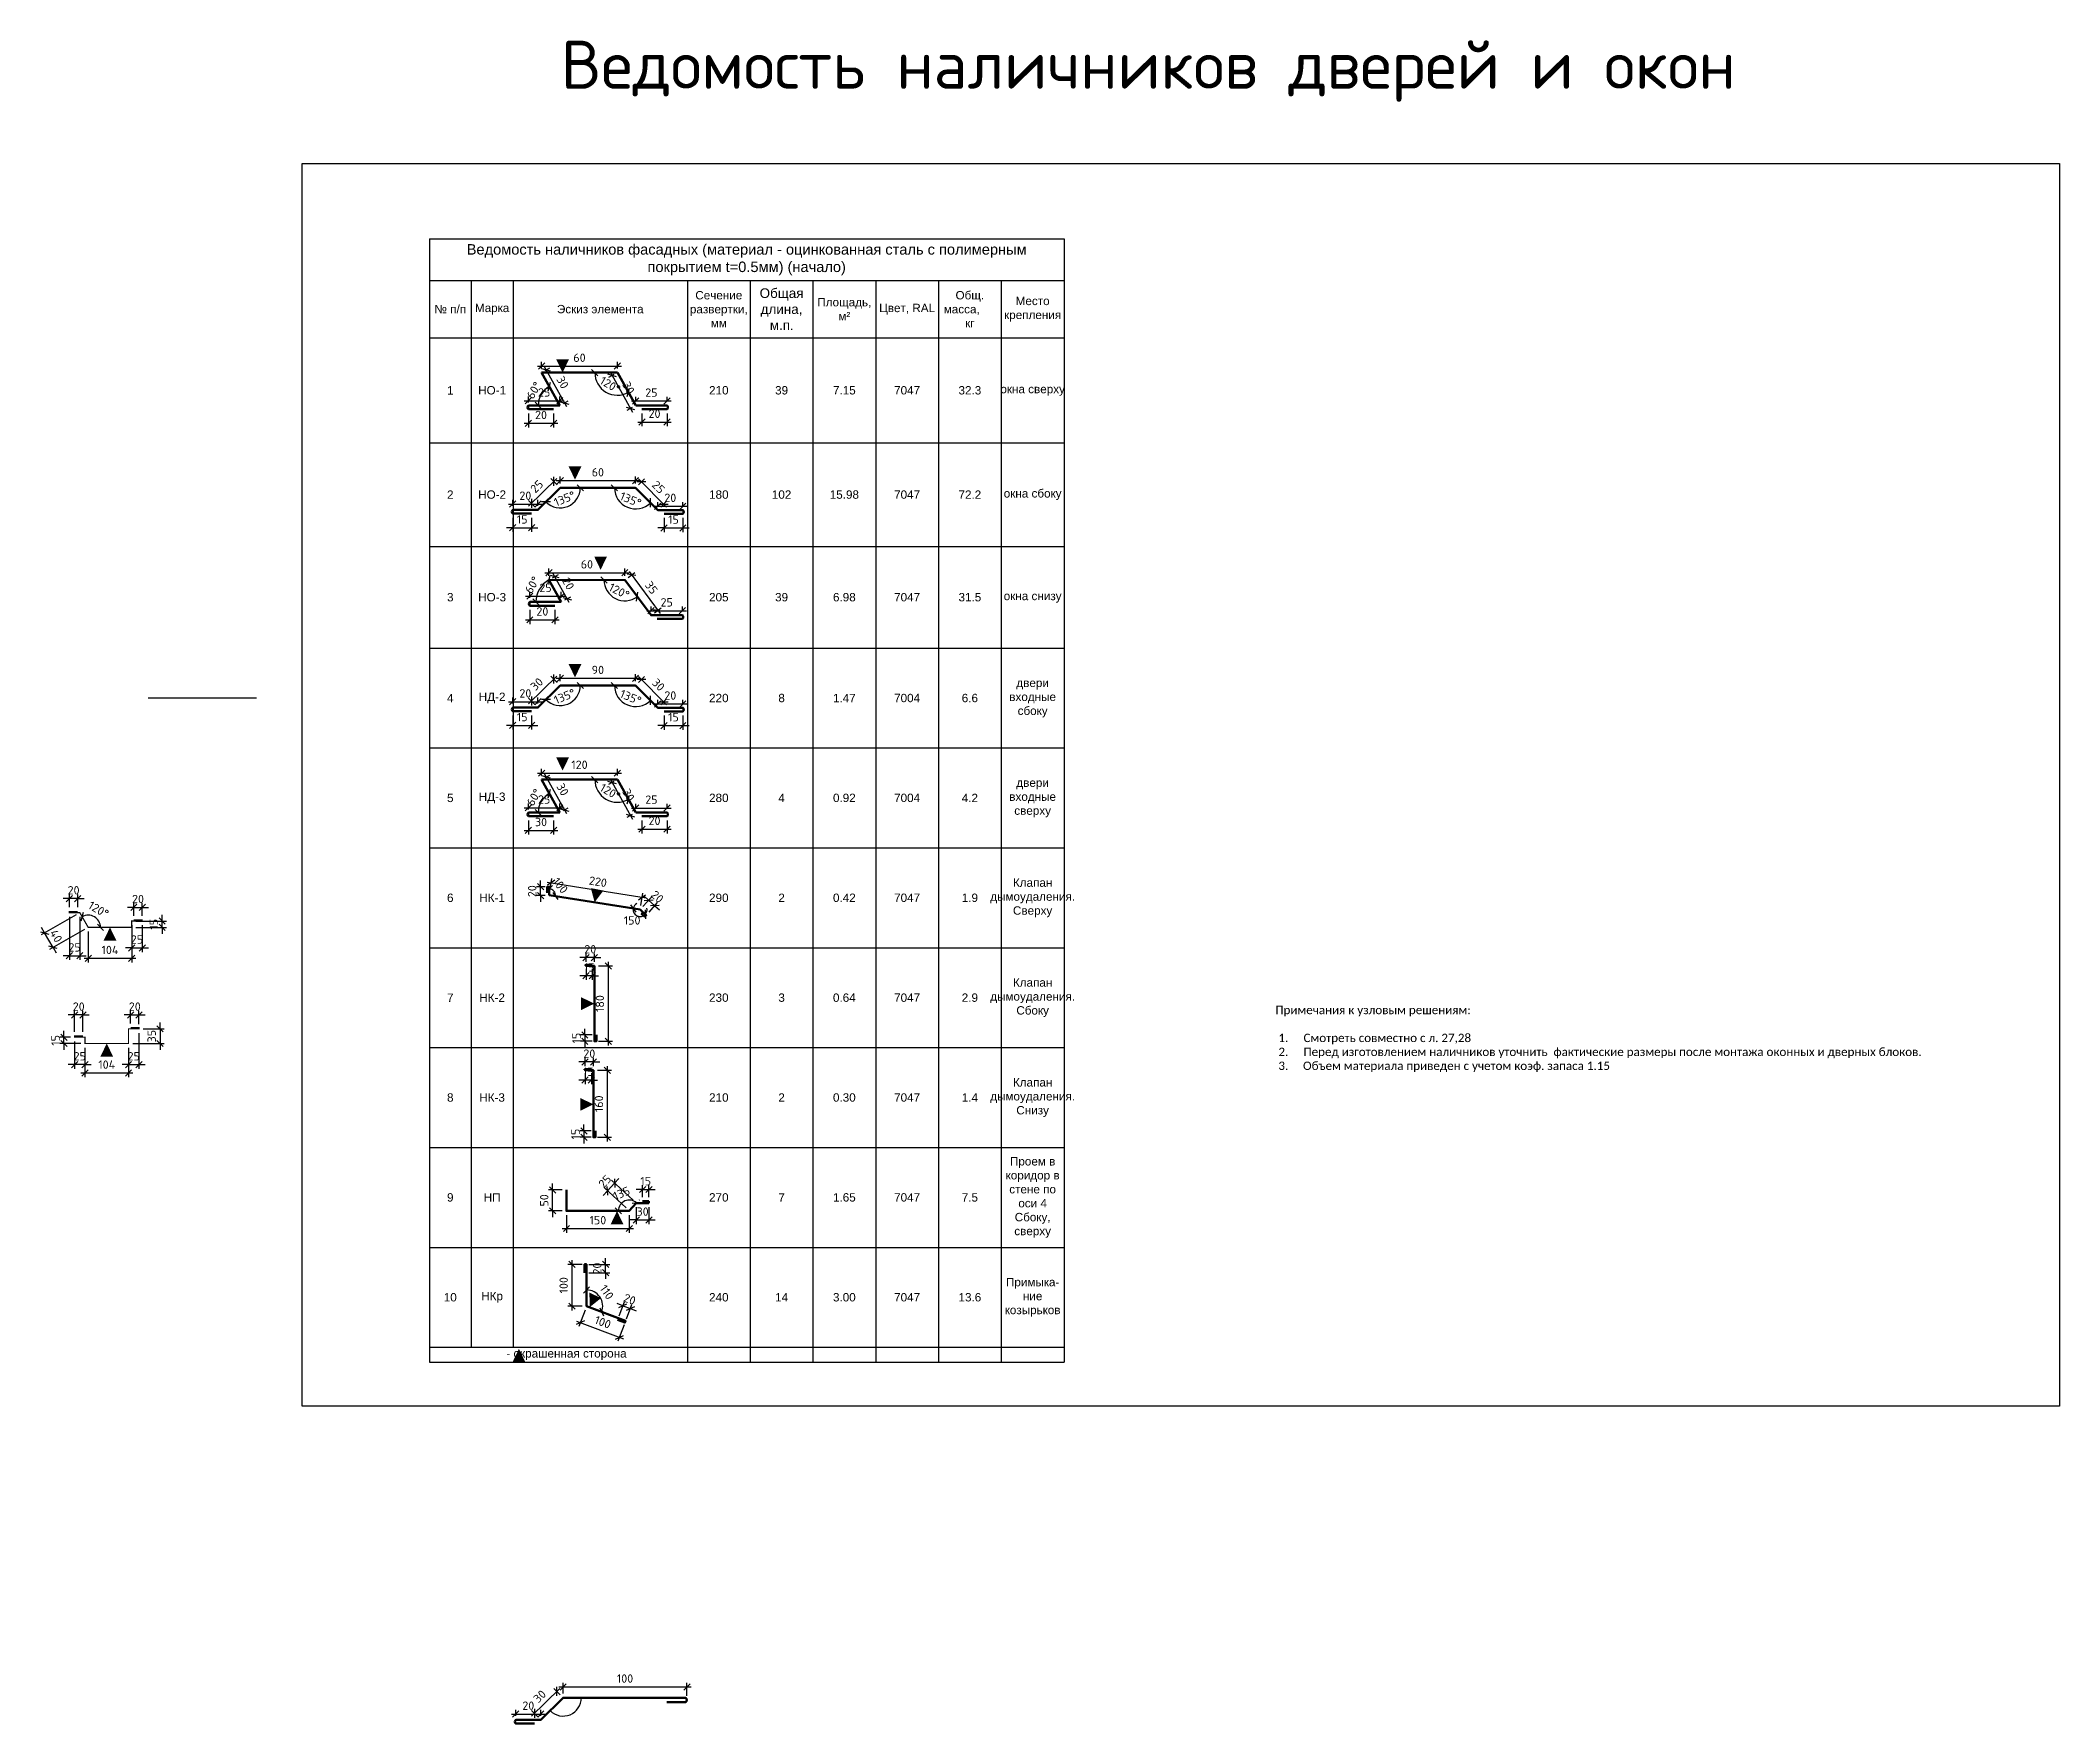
# Model space of a CAD drawing. Header units: millimetres. Extents: x -3689 to 2883575, y -702957 to -604547.
# Drawn here: x 2868866 to 2873692, y -675222 to -671198 of the extents above; entities that cross this region are included whole.
import ezdxf

# ---------------------------------------------------------------- set-up
doc = ezdxf.new("R2010")
doc.units = ezdxf.units.MM
doc.header["$PDMODE"] = 35
for name, color, linetype in [('A-DOOR-IDEN', 12, 'Continuous'), ('A-FLOR-IDEN', 14, 'Continuous'), ('S-METL', 14, 'Continuous')]:
    doc.layers.add(name, color=color, linetype=linetype)
doc.layers.add('A-FLOR-DIMS', color=133, linetype='Continuous', lineweight=0)
doc.styles.add('Calibri', font='calibri.ttf')
doc.styles.add('DimNat10', font='romans.shx', dxfattribs={"height": 20})
doc.styles.add('M_200', font='arial.ttf')
doc.styles.add('ГОСТ 2.304', font='CS_Gost2304.shx')
doc.styles.add('ЕСКД', font='isocpeur.ttf')
doc.dimstyles.new('DimSpecM10', dxfattribs={"dimscale": 0.1, "dimtxt": 20, "dimasz": 150, "dimexe": 100, "dimexo": 100, "dimgap": 100, "dimtad": 1, "dimdec": 0, "dimzin": 0, "dimtxsty": 'DimNat10', "dimblk": 'OBLIQUE', "dimcen": 100, "dimdle": 100, "dimclrt": 14, "dimadec": 0, "dimazin": 0, "dimtfac": 1, "dimtdec": 0, "dimtix": 1, "dimtmove": 1, "dimatfit": 3, "dimldrblk": 'OBLIQUE', "dimfxl": 1, "dimtolj": 1, "dimtzin": 0, "dimarcsym": 0})
doc.dimstyles.new('СПДС', dxfattribs={"dimscale": 100, "dimtxt": 2.5, "dimasz": 2.5, "dimexe": 2, "dimexo": 0.625, "dimgap": 1, "dimtad": 1, "dimdec": 0, "dimtxsty": 'ГОСТ 2.304', "dimblk": 'OBLIQUE', "dimblk1": 'OBLIQUE', "dimblk2": 'OBLIQUE', "dimcen": 2.5, "dimdle": 2, "dimadec": 0, "dimazin": 2, "dimtfac": 0.75, "dimtdec": 4, "dimtmove": 1, "dimatfit": 3, "dimfxl": 1, "dimtfill": 1, "dimtolj": 1, "dimarcsym": 1})

msp = doc.modelspace()

# ---------------------------------------------------------------- texts
at = {"insert": (2870110.0695, -671198.9794), "char_height": 114.8175, "width": 3812.760588, "attachment_point": 1, "style": 'ЕСКД'}
msp.add_mtext('Ведомость наличников дверей и окон', dxfattribs=at)
at = {"layer": 'A-DOOR-IDEN', "linetype": 'ByBlock', "ltscale": 500, "insert": (2871810.6042, -673472.6157), "char_height": 20, "attachment_point": 1, "style": 'Calibri'}
msp.add_mtext_dynamic_manual_height_columns('\\A1;\\pxql;\\P Примечания к узловым решениям:\\P\\P\\pi-3,l3.71231,t3.71231;1.^IСмотреть совместно с л. 27,28\\P2.^IПеред изготовлением наличников уточнить  фактические размеры после монтажа оконных и дверных блоков.\\P\\pi0,l0,q*,tz;  3.     Объем материала приведен с учетом коэф. запаса 1.15{\\A0; }', width=1750, gutter_width=2.5, heights=[0], dxfattribs=at)

# ---------------------------------------------------------------- blocks, each defined once
blk = doc.blocks.new('*T707')
at = {"layer": 'A-FLOR-IDEN', "color": 0, "linetype": 'ByBlock', "lineweight": -2, "transparency": 16777216}
for p, q in [((0, 0), (1516.8, 0)), ((0, 0), (0, -100)), ((1516.8, 0), (1516.8, -100)), ((0, -100), (100, -100)), ((0, -100), (0, -2685)), ((100, -100), (200, -100)), ((100, -100), (100, -2649.7)), ((200, -100), (1516.8, -100)), ((200, -100), (200, -2649.7)), ((616.8, -100), (616.8, -2685)), ((766.8, -100), (766.8, -2685)), ((916.8, -100), (916.8, -2685)), ((1066.8, -100), (1066.8, -2685)), ((1216.8, -100), (1216.8, -2685)), ((1366.8, -100), (1366.8, -2685)), ((1516.8, -100), (1516.8, -2685)), ((0, -236.6), (1516.8, -236.6)), ((0, -487.9), (1516.8, -487.9)), ((0, -735.4), (1516.8, -735.4)), ((0, -978.5), (1516.8, -978.5)), ((0, -1217.2), (1516.8, -1217.2)), ((0, -1456), (1516.8, -1456)), ((0, -1694.7), (1516.8, -1694.7)), ((0, -1933.5), (1516.8, -1933.5)), ((0, -2172.2), (1516.8, -2172.2)), ((0, -2410.9), (1516.8, -2410.9)), ((0, -2649.7), (1516.8, -2649.7)), ((0, -2685), (1516.8, -2685))]:
    blk.add_line(p, q, dxfattribs=at)
at = {"layer": 'A-FLOR-IDEN', "color": 0, "transparency": 16777216, "attachment_point": 5, "style": 'M_200'}
for s, insert, char_height, width in [('Ведомость наличников фасадных (материал - оцинкованная сталь с полимерным покрытием t=0.5мм) (начало)', (758.4, -50), 25, 1515.521), ('Сечение развертки, мм', (691.8, -168.3), 20, 148.745), ('{\\H1.1478x;Общая длина, м.п}.', (841.8, -168.3), 20, 148.745), ('Площадь, м²', (991.8, -168.3), 20, 148.745), ('Общ. масса,      кг', (1291.8, -168.3), 20, 148.745), ('Место крепления', (1441.8, -168.3), 20, 148.745), ('№{\\fArial|b0|i0|c204|p34; }п/п', (50, -168.3), 20, 98.745), ('Марка', (150, -168.3), 20, 98.745), ('Эскиз элемента', (408.4, -168.3), 20, 415.521), ('Цвет, RAL', (1141.8, -168.3), 20, 148.745), ('1', (50, -362.3), 20, 98.745), ('НО-1', (150, -362.3), 20, 98.745), ('210', (691.8, -362.3), 20, 148.745), ('39', (841.8, -362.3), 20, 148.745), ('7.15', (991.8, -362.3), 20, 148.745), ('7047', (1141.8, -362.3), 20, 148.745), ('32.3', (1291.8, -362.3), 20, 148.745), ('окна сверху', (1441.8, -362.3), 20, 148.745), ('2', (50, -611.6), 20, 98.745), ('НО-2', (150, -611.6), 20, 98.745), ('180', (691.8, -611.6), 20, 148.745), ('102', (841.8, -611.6), 20, 148.745), ('15.98', (991.8, -611.6), 20, 148.745), ('7047', (1141.8, -611.6), 20, 148.745), ('72.2', (1291.8, -611.6), 20, 148.745), ('окна сбоку', (1441.8, -611.6), 20, 148.745), ('3', (50, -856.9), 20, 98.745), ('НО-3', (150, -856.9), 20, 98.745), ('205', (691.8, -856.9), 20, 148.745), ('39', (841.8, -856.9), 20, 148.745), ('6.98', (991.8, -856.9), 20, 148.745), ('7047', (1141.8, -856.9), 20, 148.745), ('31.5', (1291.8, -856.9), 20, 148.745), ('окна снизу', (1441.8, -856.9), 20, 148.745), ('двери входные сбоку', (1441.8, -1097.9), 20, 148.745), ('4', (50, -1097.9), 20, 98.745), ('НД-2', (150, -1097.9), 20, 98.745), ('220', (691.8, -1097.9), 20, 148.745), ('8', (841.8, -1097.9), 20, 148.745), ('1.47', (991.8, -1097.9), 20, 148.745), ('7004', (1141.8, -1097.9), 20, 148.745), ('6.6', (1291.8, -1097.9), 20, 148.745), ('двери входные сверху', (1441.8, -1336.6), 20, 148.745), ('5', (50, -1336.6), 20, 98.745), ('НД-3', (150, -1336.6), 20, 98.745), ('280', (691.8, -1336.6), 20, 148.745), ('4', (841.8, -1336.6), 20, 148.745), ('0.92', (991.8, -1336.6), 20, 148.745), ('7004', (1141.8, -1336.6), 20, 148.745), ('4.2', (1291.8, -1336.6), 20, 148.745), ('Клапан дымоудаления. Сверху', (1441.8, -1575.4), 20, 148.745), ('6', (50, -1575.4), 20, 98.745), ('НК-1', (150, -1575.4), 20, 98.745), ('290', (691.8, -1575.4), 20, 148.745), ('2', (841.8, -1575.4), 20, 148.745), ('0.42', (991.8, -1575.4), 20, 148.745), ('7047', (1141.8, -1575.4), 20, 148.745), ('1.9', (1291.8, -1575.4), 20, 148.745), ('Клапан дымоудаления. \\PСбоку', (1441.8, -1814.1), 20, 148.745), ('7', (50, -1814.1), 20, 98.745), ('НК-2', (150, -1814.1), 20, 98.745), ('230', (691.8, -1814.1), 20, 148.745), ('3', (841.8, -1814.1), 20, 148.745), ('0.64', (991.8, -1814.1), 20, 148.745), ('7047', (1141.8, -1814.1), 20, 148.745), ('2.9', (1291.8, -1814.1), 20, 148.745), ('Клапан дымоудаления. \\PСнизу', (1441.8, -2052.8), 20, 148.745), ('8', (50, -2052.8), 20, 98.745), ('НК-3', (150, -2052.8), 20, 98.745), ('210', (691.8, -2052.8), 20, 148.745), ('2', (841.8, -2052.8), 20, 148.745), ('0.30', (991.8, -2052.8), 20, 148.745), ('7047', (1141.8, -2052.8), 20, 148.745), ('1.4', (1291.8, -2052.8), 20, 148.745), ('9', (50, -2291.6), 20, 98.745), ('НП', (150, -2291.6), 20, 98.745), ('270', (691.8, -2291.6), 20, 148.745), ('7', (841.8, -2291.6), 20, 148.745), ('1.65', (991.8, -2291.6), 20, 148.745), ('7047', (1141.8, -2291.6), 20, 148.745), ('7.5', (1291.8, -2291.6), 20, 148.745), ('10', (50, -2530.3), 20, 98.745), ('НКр', (150, -2530.3), 20, 98.745), ('240', (691.8, -2530.3), 20, 148.745), ('14', (841.8, -2530.3), 20, 148.745), ('3.00', (991.8, -2530.3), 20, 148.745), ('7047', (1141.8, -2530.3), 20, 148.745), ('13.6', (1291.8, -2530.3), 20, 148.745), ('     - окрашенная сторона', (308.4, -2667.3), 20, 615.521)]:
    blk.add_mtext(s, dxfattribs=dict(at, insert=insert, char_height=char_height, width=width))
at = {"layer": 'A-FLOR-IDEN', "color": 0, "transparency": 16777216, "char_height": 20, "width": 148.745, "attachment_point": 5}
for s, insert in [('{\\fArial|b0|i0|c204|p34;Проем в коридор в стене по оси 4 Сбоку, сверху}', (1441.8, -2291.6)), ('{\\fArial|b0|i0|c204|p34;Примыка-\\Pние козырьков}', (1441.8, -2530.3))]:
    blk.add_mtext(s, dxfattribs=dict(at, insert=insert))
blk = doc.blocks.new('_Oblique')
at = {"color": 0, "linetype": 'ByBlock', "lineweight": -2}
blk.add_line((-0.5, -0.5), (0.5, 0.5), dxfattribs=at)
blk = doc.blocks.new('*D721')
at = {"layer": 'A-FLOR-DIMS', "color": 0, "lineweight": -2, "transparency": 16777216}
for p, q in [((2869081.7, -673527.8), (2869066.7, -673527.8)), ((2869081.7, -673548), (2869081.7, -673517.8)), ((2869081.7, -673527.8), (2869101.7, -673527.8)), ((2869101.7, -673549.5), (2869101.7, -673517.8)), ((2869101.7, -673527.8), (2869116.7, -673527.8))]:
    blk.add_line(p, q, dxfattribs=at)
at = {"layer": 'Defpoints', "color": 0, "transparency": 16777216}
for p in [(2869101.7, -673527.8), (2869081.7, -673558), (2869101.7, -673559.5)]:
    blk.add_point(p, dxfattribs=at)
at = {"layer": 'A-FLOR-DIMS', "color": 0, "lineweight": -2, "transparency": 16777216, "xscale": 15, "yscale": 15, "zscale": 15}
blk.add_blockref('_Oblique', (2869081.7, -673527.8), dxfattribs=at)
at = {"layer": 'A-FLOR-DIMS', "color": 0, "lineweight": -2, "transparency": 16777216, "xscale": 15, "yscale": 15, "zscale": 15, "rotation": 180}
blk.add_blockref('_Oblique', (2869101.7, -673527.8), dxfattribs=at)
at = {"layer": 'A-FLOR-DIMS', "color": 14, "transparency": 16777216, "insert": (2869091.7, -673507.8), "char_height": 20, "attachment_point": 5, "style": 'DimNat10'}
blk.add_mtext('\\A1;20', dxfattribs=at)
blk = doc.blocks.new('*D722')
at = {"layer": 'A-FLOR-DIMS', "color": 0, "lineweight": -2, "transparency": 16777216}
for p, q in [((2868947.7, -673527.8), (2868932.7, -673527.8)), ((2868947.7, -673568), (2868947.7, -673517.8)), ((2868967.7, -673527.8), (2868947.7, -673527.8)), ((2868967.7, -673568), (2868967.7, -673517.8)), ((2868967.7, -673527.8), (2868982.7, -673527.8))]:
    blk.add_line(p, q, dxfattribs=at)
at = {"layer": 'Defpoints', "color": 0, "transparency": 16777216}
for p in [(2868947.7, -673527.8), (2868947.7, -673578), (2868967.7, -673578)]:
    blk.add_point(p, dxfattribs=at)
at = {"layer": 'A-FLOR-DIMS', "color": 0, "lineweight": -2, "transparency": 16777216, "xscale": 15, "yscale": 15, "zscale": 15}
blk.add_blockref('_Oblique', (2868947.7, -673527.8), dxfattribs=at)
at = {"layer": 'A-FLOR-DIMS', "color": 0, "lineweight": -2, "transparency": 16777216, "xscale": 15, "yscale": 15, "zscale": 15, "rotation": 180}
blk.add_blockref('_Oblique', (2868967.7, -673527.8), dxfattribs=at)
at = {"layer": 'A-FLOR-DIMS', "color": 14, "transparency": 16777216, "insert": (2868957.7, -673507.8), "char_height": 20, "attachment_point": 5, "style": 'DimNat10'}
blk.add_mtext('\\A1;20', dxfattribs=at)
blk = doc.blocks.new('*D723')
at = {"layer": 'A-FLOR-DIMS', "color": 0, "lineweight": -2, "transparency": 16777216}
for p, q in [((2868947.7, -673591), (2868947.7, -673656.5)), ((2868972.7, -673606), (2868972.7, -673656.5)), ((2868947.7, -673646.5), (2868932.7, -673646.5)), ((2868972.7, -673646.5), (2868947.7, -673646.5)), ((2868972.7, -673646.5), (2868987.7, -673646.5))]:
    blk.add_line(p, q, dxfattribs=at)
at = {"layer": 'Defpoints', "color": 0, "transparency": 16777216}
for p in [(2868947.7, -673581), (2868972.7, -673596), (2868947.7, -673646.5)]:
    blk.add_point(p, dxfattribs=at)
at = {"layer": 'A-FLOR-DIMS', "color": 0, "lineweight": -2, "transparency": 16777216, "xscale": 15, "yscale": 15, "zscale": 15}
blk.add_blockref('_Oblique', (2868947.7, -673646.5), dxfattribs=at)
at = {"layer": 'A-FLOR-DIMS', "color": 0, "lineweight": -2, "transparency": 16777216, "xscale": 15, "yscale": 15, "zscale": 15, "rotation": 180}
blk.add_blockref('_Oblique', (2868972.7, -673646.5), dxfattribs=at)
at = {"layer": 'A-FLOR-DIMS', "color": 14, "transparency": 16777216, "insert": (2868960.2, -673626.5), "char_height": 20, "attachment_point": 5, "style": 'DimNat10'}
blk.add_mtext('\\A1;25', dxfattribs=at)
blk = doc.blocks.new('*D724')
at = {"layer": 'A-FLOR-DIMS', "color": 0, "lineweight": -2, "transparency": 16777216}
for p, q in [((2868922.3, -673581), (2868922.3, -673566)), ((2868937.7, -673581), (2868912.3, -673581)), ((2868962.7, -673596), (2868912.3, -673596)), ((2868922.3, -673596), (2868922.3, -673581)), ((2868922.3, -673596), (2868922.3, -673611))]:
    blk.add_line(p, q, dxfattribs=at)
at = {"layer": 'Defpoints', "color": 0, "transparency": 16777216}
for p in [(2868922.3, -673581), (2868947.7, -673581), (2868972.7, -673596)]:
    blk.add_point(p, dxfattribs=at)
at = {"layer": 'A-FLOR-DIMS', "color": 0, "lineweight": -2, "transparency": 16777216, "xscale": 15, "yscale": 15, "zscale": 15}
for p, rotation in [((2868922.3, -673581), 270), ((2868922.3, -673596), 90)]:
    blk.add_blockref('_Oblique', p, dxfattribs=dict(at, rotation=rotation))
at = {"layer": 'A-FLOR-DIMS', "color": 14, "transparency": 16777216, "insert": (2868902.3, -673588.5), "char_height": 20, "attachment_point": 5, "rotation": 90, "style": 'DimNat10'}
blk.add_mtext('\\A1;15', dxfattribs=at)
blk = doc.blocks.new('*D725')
at = {"layer": 'A-FLOR-DIMS', "color": 0, "lineweight": -2, "transparency": 16777216}
for p, q in [((2868972.7, -673606), (2868972.7, -673676.5)), ((2869076.7, -673606), (2869076.7, -673676.5)), ((2868962.7, -673666.5), (2869086.7, -673666.5))]:
    blk.add_line(p, q, dxfattribs=at)
at = {"layer": 'Defpoints', "color": 0, "transparency": 16777216}
for p in [(2868972.7, -673596), (2869076.7, -673596), (2869076.7, -673666.5)]:
    blk.add_point(p, dxfattribs=at)
at = {"layer": 'A-FLOR-DIMS', "color": 0, "lineweight": -2, "transparency": 16777216, "xscale": 15, "yscale": 15, "zscale": 15, "rotation": 180}
blk.add_blockref('_Oblique', (2868972.7, -673666.5), dxfattribs=at)
at = {"layer": 'A-FLOR-DIMS', "color": 0, "lineweight": -2, "transparency": 16777216, "xscale": 15, "yscale": 15, "zscale": 15}
blk.add_blockref('_Oblique', (2869076.7, -673666.5), dxfattribs=at)
at = {"layer": 'A-FLOR-DIMS', "color": 14, "transparency": 16777216, "insert": (2869024.7, -673646.5), "char_height": 20, "attachment_point": 5, "style": 'DimNat10'}
blk.add_mtext('\\A1;104', dxfattribs=at)
blk = doc.blocks.new('*D726')
at = {"layer": 'A-FLOR-DIMS', "color": 0, "lineweight": -2, "transparency": 16777216}
for p, q in [((2869101.7, -673571), (2869101.7, -673656.5)), ((2869076.7, -673606), (2869076.7, -673656.5)), ((2869076.7, -673646.5), (2869061.7, -673646.5)), ((2869076.7, -673646.5), (2869101.7, -673646.5)), ((2869101.7, -673646.5), (2869116.7, -673646.5))]:
    blk.add_line(p, q, dxfattribs=at)
at = {"layer": 'Defpoints', "color": 0, "transparency": 16777216}
for p in [(2869101.7, -673561), (2869076.7, -673596), (2869101.7, -673646.5)]:
    blk.add_point(p, dxfattribs=at)
at = {"layer": 'A-FLOR-DIMS', "color": 0, "lineweight": -2, "transparency": 16777216, "xscale": 15, "yscale": 15, "zscale": 15}
blk.add_blockref('_Oblique', (2869076.7, -673646.5), dxfattribs=at)
at = {"layer": 'A-FLOR-DIMS', "color": 0, "lineweight": -2, "transparency": 16777216, "xscale": 15, "yscale": 15, "zscale": 15, "rotation": 180}
blk.add_blockref('_Oblique', (2869101.7, -673646.5), dxfattribs=at)
at = {"layer": 'A-FLOR-DIMS', "color": 14, "transparency": 16777216, "insert": (2869089.2, -673626.5), "char_height": 20, "attachment_point": 5, "style": 'DimNat10'}
blk.add_mtext('\\A1;25', dxfattribs=at)
blk = doc.blocks.new('*D727')
at = {"layer": 'A-FLOR-DIMS', "color": 0, "lineweight": -2, "transparency": 16777216}
for p, q in [((2869111.7, -673561), (2869162.1, -673561)), ((2869152.1, -673561), (2869152.1, -673546)), ((2869152.1, -673561), (2869152.1, -673596)), ((2869086.7, -673596), (2869162.1, -673596)), ((2869152.1, -673596), (2869152.1, -673611))]:
    blk.add_line(p, q, dxfattribs=at)
at = {"layer": 'Defpoints', "color": 0, "transparency": 16777216}
for p in [(2869101.7, -673561), (2869076.7, -673596), (2869152.1, -673596)]:
    blk.add_point(p, dxfattribs=at)
at = {"layer": 'A-FLOR-DIMS', "color": 0, "lineweight": -2, "transparency": 16777216, "xscale": 15, "yscale": 15, "zscale": 15}
for p, rotation in [((2869152.1, -673561), 270), ((2869152.1, -673596), 90)]:
    blk.add_blockref('_Oblique', p, dxfattribs=dict(at, rotation=rotation))
at = {"layer": 'A-FLOR-DIMS', "color": 14, "transparency": 16777216, "insert": (2869132.1, -673578.5), "char_height": 20, "attachment_point": 5, "rotation": 90, "style": 'DimNat10'}
blk.add_mtext('\\A1;35', dxfattribs=at)
blk = doc.blocks.new('*D708')
at = {"layer": 'A-FLOR-DIMS', "color": 0, "lineweight": -2, "transparency": 16777216}
for p, q in [((2870022.5, -672059.7), (2870117.5, -672059.7)), ((2870032.5, -672063.6), (2870032.5, -672049.7)), ((2870107.5, -672063.6), (2870107.5, -672049.7))]:
    blk.add_line(p, q, dxfattribs=at)
at = {"layer": 'Defpoints', "color": 0, "transparency": 16777216}
for p in [(2870032.5, -672073.6), (2870107.5, -672059.7), (2870107.5, -672073.6)]:
    blk.add_point(p, dxfattribs=at)
at = {"layer": 'A-FLOR-DIMS', "color": 0, "lineweight": -2, "transparency": 16777216, "xscale": 15, "yscale": 15, "zscale": 15, "rotation": 180}
blk.add_blockref('_Oblique', (2870032.5, -672059.7), dxfattribs=at)
at = {"layer": 'A-FLOR-DIMS', "color": 0, "lineweight": -2, "transparency": 16777216, "xscale": 15, "yscale": 15, "zscale": 15}
blk.add_blockref('_Oblique', (2870107.5, -672059.7), dxfattribs=at)
at = {"layer": 'A-FLOR-DIMS', "color": 14, "transparency": 16777216, "insert": (2870070, -672039.7), "char_height": 20, "attachment_point": 5, "style": 'DimNat10'}
blk.add_mtext('\\A1;25', dxfattribs=at)
blk = doc.blocks.new('*D735')
at = {"layer": 'A-FLOR-DIMS', "color": 0, "lineweight": -2, "transparency": 16777216}
for p, q in [((2870022.5, -672113.6), (2870102.5, -672113.6)), ((2870032.5, -672089.9), (2870032.5, -672123.6)), ((2870092.5, -672089.9), (2870092.5, -672123.6))]:
    blk.add_line(p, q, dxfattribs=at)
at = {"layer": 'Defpoints', "color": 0, "transparency": 16777216}
for p in [(2870032.5, -672079.9), (2870092.5, -672079.9), (2870092.5, -672113.6)]:
    blk.add_point(p, dxfattribs=at)
at = {"layer": 'A-FLOR-DIMS', "color": 0, "lineweight": -2, "transparency": 16777216, "xscale": 15, "yscale": 15, "zscale": 15, "rotation": 180}
blk.add_blockref('_Oblique', (2870032.5, -672113.6), dxfattribs=at)
at = {"layer": 'A-FLOR-DIMS', "color": 0, "lineweight": -2, "transparency": 16777216, "xscale": 15, "yscale": 15, "zscale": 15}
blk.add_blockref('_Oblique', (2870092.5, -672113.6), dxfattribs=at)
at = {"layer": 'A-FLOR-DIMS', "color": 14, "transparency": 16777216, "insert": (2870062.5, -672093.6), "char_height": 20, "attachment_point": 5, "style": 'DimNat10'}
blk.add_mtext('\\A1;20', dxfattribs=at)
blk = doc.blocks.new('*D736')
at = {"layer": 'A-FLOR-DIMS', "color": 0, "lineweight": -2, "transparency": 16777216}
for p, q in [((2870278.8, -672060.1), (2870373.8, -672060.1)), ((2870288.8, -672060.9), (2870288.8, -672050.1)), ((2870363.8, -672060.9), (2870363.8, -672050.1))]:
    blk.add_line(p, q, dxfattribs=at)
at = {"layer": 'Defpoints', "color": 0, "transparency": 16777216}
for p in [(2870288.8, -672070.9), (2870363.8, -672060.1), (2870363.8, -672070.9)]:
    blk.add_point(p, dxfattribs=at)
at = {"layer": 'A-FLOR-DIMS', "color": 0, "lineweight": -2, "transparency": 16777216, "xscale": 15, "yscale": 15, "zscale": 15, "rotation": 180}
blk.add_blockref('_Oblique', (2870288.8, -672060.1), dxfattribs=at)
at = {"layer": 'A-FLOR-DIMS', "color": 0, "lineweight": -2, "transparency": 16777216, "xscale": 15, "yscale": 15, "zscale": 15}
blk.add_blockref('_Oblique', (2870363.8, -672060.1), dxfattribs=at)
at = {"layer": 'A-FLOR-DIMS', "color": 14, "transparency": 16777216, "insert": (2870326.3, -672040.1), "char_height": 20, "attachment_point": 5, "style": 'DimNat10'}
blk.add_mtext('\\A1;25', dxfattribs=at)
blk = doc.blocks.new('*D737')
at = {"layer": 'A-FLOR-DIMS', "color": 0, "lineweight": -2, "transparency": 16777216}
for p, q in [((2870070.1, -671977.4), (2870123.4, -672073.6)), ((2870072.6, -671987.4), (2870083.7, -671981.3)), ((2870116.3, -672066.1), (2870127.3, -672060))]:
    blk.add_line(p, q, dxfattribs=at)
at = {"layer": 'Defpoints', "color": 0, "transparency": 16777216}
for p in [(2870063.9, -671992.2), (2870107.5, -672070.9), (2870118.6, -672064.8)]:
    blk.add_point(p, dxfattribs=at)
at = {"layer": 'A-FLOR-DIMS', "color": 0, "lineweight": -2, "transparency": 16777216, "xscale": 15, "yscale": 15, "zscale": 15}
for p, rotation in [((2870074.9, -671986.1), 119.0109734302419), ((2870118.6, -672064.8), 299.0109734302418)]:
    blk.add_blockref('_Oblique', p, dxfattribs=dict(at, rotation=rotation))
at = {"layer": 'A-FLOR-DIMS', "color": 14, "transparency": 16777216, "insert": (2870114.2, -672015.8), "char_height": 20, "attachment_point": 5, "rotation": 299.011, "style": 'DimNat10'}
blk.add_mtext('\\A1;30', dxfattribs=at)
blk = doc.blocks.new('*D738')
at = {"layer": 'A-FLOR-DIMS', "color": 0, "lineweight": -2, "transparency": 16777216}
for p, q in [((2870236.4, -671997.1), (2870223.6, -672004.2)), ((2870227.5, -671990.6), (2870280.9, -672086.8)), ((2870280.1, -672075.8), (2870267.3, -672082.9))]:
    blk.add_line(p, q, dxfattribs=at)
at = {"layer": 'Defpoints', "color": 0, "transparency": 16777216}
for p in [(2870245.2, -671992.2), (2870276, -672078), (2870288.8, -672070.9)]:
    blk.add_point(p, dxfattribs=at)
at = {"layer": 'A-FLOR-DIMS', "color": 0, "lineweight": -2, "transparency": 16777216, "xscale": 15, "yscale": 15, "zscale": 15}
for p, rotation in [((2870232.4, -671999.3), 119.0109734302419), ((2870276, -672078), 299.0109734302418)]:
    blk.add_blockref('_Oblique', p, dxfattribs=dict(at, rotation=rotation))
at = {"layer": 'A-FLOR-DIMS', "color": 14, "transparency": 16777216, "insert": (2870271.7, -672029), "char_height": 20, "attachment_point": 5, "rotation": 299.011, "style": 'DimNat10'}
blk.add_mtext('\\A1;30', dxfattribs=at)
blk = doc.blocks.new('*D739')
at = {"layer": 'A-FLOR-DIMS', "color": 0, "lineweight": -2, "transparency": 16777216}
for p, q in [((2870293.8, -672110.7), (2870373.8, -672110.7)), ((2870303.8, -672089.9), (2870303.8, -672120.7)), ((2870363.8, -672089.9), (2870363.8, -672120.7))]:
    blk.add_line(p, q, dxfattribs=at)
at = {"layer": 'Defpoints', "color": 0, "transparency": 16777216}
for p in [(2870303.8, -672079.9), (2870363.8, -672079.9), (2870363.8, -672110.7)]:
    blk.add_point(p, dxfattribs=at)
at = {"layer": 'A-FLOR-DIMS', "color": 0, "lineweight": -2, "transparency": 16777216, "xscale": 15, "yscale": 15, "zscale": 15, "rotation": 180}
blk.add_blockref('_Oblique', (2870303.8, -672110.7), dxfattribs=at)
at = {"layer": 'A-FLOR-DIMS', "color": 0, "lineweight": -2, "transparency": 16777216, "xscale": 15, "yscale": 15, "zscale": 15}
blk.add_blockref('_Oblique', (2870363.8, -672110.7), dxfattribs=at)
at = {"layer": 'A-FLOR-DIMS', "color": 14, "transparency": 16777216, "insert": (2870333.8, -672090.7), "char_height": 20, "attachment_point": 5, "style": 'DimNat10'}
blk.add_mtext('\\A1;20', dxfattribs=at)
blk = doc.blocks.new('*D740')
at = {"layer": 'A-FLOR-DIMS', "color": 0, "lineweight": -2, "transparency": 16777216}
blk.add_arc((2870245.2, -671992.2), 54.1, 180, 299.011, dxfattribs=at)
at = {"layer": 'Defpoints', "color": 0, "transparency": 16777216}
for p in [(2870063.9, -671992.2), (2870203.5, -672026.8), (2870245.2, -671992.2), (2870245.2, -671992.2), (2870288.8, -672070.9)]:
    blk.add_point(p, dxfattribs=at)
at = {"layer": 'A-FLOR-DIMS', "color": 0, "lineweight": -2, "transparency": 16777216, "xscale": 15, "yscale": 15, "zscale": 15}
for p, rotation in [((2870191, -671992.2), 89.99999999997156), ((2870271.4, -672039.6), 29.01097343017187)]:
    blk.add_blockref('_Oblique', p, dxfattribs=dict(at, rotation=rotation))
at = {"layer": 'A-FLOR-DIMS', "color": 14, "transparency": 16777216, "insert": (2870227.9, -672021.7), "char_height": 20, "attachment_point": 5, "rotation": 329.5055, "style": 'DimNat10'}
blk.add_mtext('\\A1;120%%D', dxfattribs=at)
blk = doc.blocks.new('*D741')
at = {"layer": 'A-FLOR-DIMS', "color": 0, "lineweight": -2, "transparency": 16777216}
blk.add_arc((2870107.5, -672070.9), 51.8, 119.011, 180, dxfattribs=at)
at = {"layer": 'Defpoints', "color": 0, "transparency": 16777216}
for p in [(2870063.9, -671992.2), (2870032.5, -672070.9), (2870068.2, -672037.2), (2870107.5, -672070.9), (2870107.5, -672070.9)]:
    blk.add_point(p, dxfattribs=at)
at = {"layer": 'A-FLOR-DIMS', "color": 0, "lineweight": -2, "transparency": 16777216, "xscale": 15, "yscale": 15, "zscale": 15}
for p, rotation in [((2870082.4, -672025.6), 29.01097343008522), ((2870055.7, -672070.9), 269.9999999998537)]:
    blk.add_blockref('_Oblique', p, dxfattribs=dict(at, rotation=rotation))
at = {"layer": 'A-FLOR-DIMS', "color": 14, "transparency": 16777216, "insert": (2870045.6, -672034.5), "char_height": 20, "attachment_point": 5, "rotation": 59.5055, "style": 'DimNat10'}
blk.add_mtext('\\A1;60%%D', dxfattribs=at)
blk = doc.blocks.new('*D709')
at = {"layer": 'A-FLOR-DIMS', "color": 0, "lineweight": -2, "transparency": 16777216}
for p, q in [((2870053.9, -671976.8), (2870255.2, -671976.8)), ((2870063.9, -671982.2), (2870063.9, -671966.8)), ((2870245.2, -671982.2), (2870245.2, -671966.8))]:
    blk.add_line(p, q, dxfattribs=at)
at = {"layer": 'Defpoints', "color": 0, "transparency": 16777216}
for p in [(2870245.2, -671976.8), (2870063.9, -671992.2), (2870245.2, -671992.2)]:
    blk.add_point(p, dxfattribs=at)
at = {"layer": 'A-FLOR-DIMS', "color": 0, "lineweight": -2, "transparency": 16777216, "xscale": 15, "yscale": 15, "zscale": 15, "rotation": 180}
blk.add_blockref('_Oblique', (2870063.9, -671976.8), dxfattribs=at)
at = {"layer": 'A-FLOR-DIMS', "color": 0, "lineweight": -2, "transparency": 16777216, "xscale": 15, "yscale": 15, "zscale": 15}
blk.add_blockref('_Oblique', (2870245.2, -671976.8), dxfattribs=at)
at = {"layer": 'A-FLOR-DIMS', "color": 14, "transparency": 16777216, "insert": (2870154.5, -671956.8), "char_height": 20, "attachment_point": 5, "style": 'DimNat10'}
blk.add_mtext('\\A1;60', dxfattribs=at)
blk = doc.blocks.new('*D742')
at = {"layer": 'A-FLOR-DIMS', "color": 0, "lineweight": -2, "transparency": 16777216}
for p, q in [((2870098.4, -672250.6), (2870298.4, -672250.6)), ((2870108.4, -672257.8), (2870108.4, -672240.6)), ((2870288.4, -672257.8), (2870288.4, -672240.6))]:
    blk.add_line(p, q, dxfattribs=at)
at = {"layer": 'Defpoints', "color": 0, "transparency": 16777216}
for p in [(2870108.4, -672267.8), (2870288.4, -672250.6), (2870288.4, -672267.8)]:
    blk.add_point(p, dxfattribs=at)
at = {"layer": 'A-FLOR-DIMS', "color": 0, "lineweight": -2, "transparency": 16777216, "xscale": 15, "yscale": 15, "zscale": 15, "rotation": 180}
blk.add_blockref('_Oblique', (2870108.4, -672250.6), dxfattribs=at)
at = {"layer": 'A-FLOR-DIMS', "color": 0, "lineweight": -2, "transparency": 16777216, "xscale": 15, "yscale": 15, "zscale": 15}
blk.add_blockref('_Oblique', (2870288.4, -672250.6), dxfattribs=at)
at = {"layer": 'A-FLOR-DIMS', "color": 14, "transparency": 16777216, "insert": (2870198.4, -672230.6), "char_height": 20, "attachment_point": 5, "style": 'DimNat10'}
blk.add_mtext('\\A1;60', dxfattribs=at)
blk = doc.blocks.new('*D743')
at = {"layer": 'A-FLOR-DIMS', "color": 0, "lineweight": -2, "transparency": 16777216}
for p, q in [((2870295.4, -672246.6), (2870362.7, -672313.8)), ((2870295.5, -672260.7), (2870309.6, -672246.6)), ((2870348.6, -672313.7), (2870362.6, -672299.6))]:
    blk.add_line(p, q, dxfattribs=at)
at = {"layer": 'Defpoints', "color": 0, "transparency": 16777216}
for p in [(2870288.4, -672267.8), (2870341.5, -672320.8), (2870355.6, -672306.7)]:
    blk.add_point(p, dxfattribs=at)
at = {"layer": 'A-FLOR-DIMS', "color": 0, "lineweight": -2, "transparency": 16777216, "xscale": 15, "yscale": 15, "zscale": 15}
for p, rotation in [((2870302.5, -672253.7), 135.0301245245107), ((2870355.6, -672306.7), 315.0301245245107)]:
    blk.add_blockref('_Oblique', p, dxfattribs=dict(at, rotation=rotation))
at = {"layer": 'A-FLOR-DIMS', "color": 14, "transparency": 16777216, "insert": (2870343.2, -672266.1), "char_height": 20, "attachment_point": 5, "rotation": 315.0301, "style": 'DimNat10'}
blk.add_mtext('\\A1;25', dxfattribs=at)
blk = doc.blocks.new('*D744')
at = {"layer": 'A-FLOR-DIMS', "color": 0, "lineweight": -2, "transparency": 16777216}
for p, q in [((2870331.5, -672311.7), (2870411.5, -672311.7)), ((2870341.5, -672310.8), (2870341.5, -672301.7)), ((2870401.5, -672310.8), (2870401.5, -672301.7))]:
    blk.add_line(p, q, dxfattribs=at)
at = {"layer": 'Defpoints', "color": 0, "transparency": 16777216}
for p in [(2870341.5, -672320.8), (2870401.5, -672311.7), (2870401.5, -672320.8)]:
    blk.add_point(p, dxfattribs=at)
at = {"layer": 'A-FLOR-DIMS', "color": 0, "lineweight": -2, "transparency": 16777216, "xscale": 15, "yscale": 15, "zscale": 15, "rotation": 180}
blk.add_blockref('_Oblique', (2870341.5, -672311.7), dxfattribs=at)
at = {"layer": 'A-FLOR-DIMS', "color": 0, "lineweight": -2, "transparency": 16777216, "xscale": 15, "yscale": 15, "zscale": 15}
blk.add_blockref('_Oblique', (2870401.5, -672311.7), dxfattribs=at)
at = {"layer": 'A-FLOR-DIMS', "color": 14, "transparency": 16777216, "insert": (2870371.5, -672291.7), "char_height": 20, "attachment_point": 5, "style": 'DimNat10'}
blk.add_mtext('\\A1;20', dxfattribs=at)
blk = doc.blocks.new('*D745')
at = {"layer": 'A-FLOR-DIMS', "color": 0, "lineweight": -2, "transparency": 16777216}
for p, q in [((2870356.5, -672363.6), (2870341.5, -672363.6)), ((2870356.5, -672339.8), (2870356.5, -672373.6)), ((2870356.5, -672363.6), (2870401.5, -672363.6)), ((2870401.5, -672339.8), (2870401.5, -672373.6)), ((2870401.5, -672363.6), (2870416.5, -672363.6))]:
    blk.add_line(p, q, dxfattribs=at)
at = {"layer": 'Defpoints', "color": 0, "transparency": 16777216}
for p in [(2870356.5, -672329.8), (2870401.5, -672329.8), (2870401.5, -672363.6)]:
    blk.add_point(p, dxfattribs=at)
at = {"layer": 'A-FLOR-DIMS', "color": 0, "lineweight": -2, "transparency": 16777216, "xscale": 15, "yscale": 15, "zscale": 15}
blk.add_blockref('_Oblique', (2870356.5, -672363.6), dxfattribs=at)
at = {"layer": 'A-FLOR-DIMS', "color": 0, "lineweight": -2, "transparency": 16777216, "xscale": 15, "yscale": 15, "zscale": 15, "rotation": 180}
blk.add_blockref('_Oblique', (2870401.5, -672363.6), dxfattribs=at)
at = {"layer": 'A-FLOR-DIMS', "color": 14, "transparency": 16777216, "insert": (2870379, -672343.6), "char_height": 20, "attachment_point": 5, "style": 'DimNat10'}
blk.add_mtext('\\A1;15', dxfattribs=at)
blk = doc.blocks.new('*D746')
at = {"layer": 'A-FLOR-DIMS', "color": 0, "lineweight": -2, "transparency": 16777216}
for p, q in [((2870032.6, -672312), (2870100.2, -672245.3)), ((2870101.4, -672260.7), (2870086.1, -672245.2)), ((2870048, -672313.4), (2870032.7, -672297.9))]:
    blk.add_line(p, q, dxfattribs=at)
at = {"layer": 'Defpoints', "color": 0, "transparency": 16777216}
for p in [(2870093.1, -672252.3), (2870108.4, -672267.8), (2870055.1, -672320.5)]:
    blk.add_point(p, dxfattribs=at)
at = {"layer": 'A-FLOR-DIMS', "color": 0, "lineweight": -2, "transparency": 16777216, "xscale": 15, "yscale": 15, "zscale": 15}
for p, rotation in [((2870093.1, -672252.3), 44.63305588281538), ((2870039.7, -672305), 224.6330558828153)]:
    blk.add_blockref('_Oblique', p, dxfattribs=dict(at, rotation=rotation))
at = {"layer": 'A-FLOR-DIMS', "color": 14, "transparency": 16777216, "insert": (2870052.4, -672264.4), "char_height": 20, "attachment_point": 5, "rotation": 44.6331, "style": 'DimNat10'}
blk.add_mtext('\\A1;25', dxfattribs=at)
blk = doc.blocks.new('*D747')
at = {"layer": 'A-FLOR-DIMS', "color": 0, "lineweight": -2, "transparency": 16777216}
for p, q in [((2869985.1, -672306.6), (2870065.1, -672306.6)), ((2869995.1, -672310.5), (2869995.1, -672296.6)), ((2870055.1, -672310.5), (2870055.1, -672296.6))]:
    blk.add_line(p, q, dxfattribs=at)
at = {"layer": 'Defpoints', "color": 0, "transparency": 16777216}
for p in [(2869995.1, -672320.5), (2870055.1, -672306.6), (2870055.1, -672320.5)]:
    blk.add_point(p, dxfattribs=at)
at = {"layer": 'A-FLOR-DIMS', "color": 0, "lineweight": -2, "transparency": 16777216, "xscale": 15, "yscale": 15, "zscale": 15, "rotation": 180}
blk.add_blockref('_Oblique', (2869995.1, -672306.6), dxfattribs=at)
at = {"layer": 'A-FLOR-DIMS', "color": 0, "lineweight": -2, "transparency": 16777216, "xscale": 15, "yscale": 15, "zscale": 15}
blk.add_blockref('_Oblique', (2870055.1, -672306.6), dxfattribs=at)
at = {"layer": 'A-FLOR-DIMS', "color": 14, "transparency": 16777216, "insert": (2870025.1, -672286.6), "char_height": 20, "attachment_point": 5, "style": 'DimNat10'}
blk.add_mtext('\\A1;20', dxfattribs=at)
blk = doc.blocks.new('*D748')
at = {"layer": 'A-FLOR-DIMS', "color": 0, "lineweight": -2, "transparency": 16777216}
for p, q in [((2869995.1, -672363.2), (2869980.1, -672363.2)), ((2869995.1, -672339.5), (2869995.1, -672373.2)), ((2869995.1, -672363.2), (2870040.1, -672363.2)), ((2870040.1, -672339.5), (2870040.1, -672373.2)), ((2870040.1, -672363.2), (2870055.1, -672363.2))]:
    blk.add_line(p, q, dxfattribs=at)
at = {"layer": 'Defpoints', "color": 0, "transparency": 16777216}
for p in [(2869995.1, -672329.5), (2870040.1, -672329.5), (2870040.1, -672363.2)]:
    blk.add_point(p, dxfattribs=at)
at = {"layer": 'A-FLOR-DIMS', "color": 0, "lineweight": -2, "transparency": 16777216, "xscale": 15, "yscale": 15, "zscale": 15}
blk.add_blockref('_Oblique', (2869995.1, -672363.2), dxfattribs=at)
at = {"layer": 'A-FLOR-DIMS', "color": 0, "lineweight": -2, "transparency": 16777216, "xscale": 15, "yscale": 15, "zscale": 15, "rotation": 180}
blk.add_blockref('_Oblique', (2870040.1, -672363.2), dxfattribs=at)
at = {"layer": 'A-FLOR-DIMS', "color": 14, "transparency": 16777216, "insert": (2870017.6, -672343.2), "char_height": 20, "attachment_point": 5, "style": 'DimNat10'}
blk.add_mtext('\\A1;15', dxfattribs=at)
blk = doc.blocks.new('*D749')
at = {"layer": 'A-FLOR-DIMS', "color": 0, "lineweight": -2, "transparency": 16777216}
blk.add_arc((2870108.4, -672267.8), 47.9, 224.6331, 0, dxfattribs=at)
at = {"layer": 'Defpoints', "color": 0, "transparency": 16777216}
for p in [(2870108.4, -672267.8), (2870108.4, -672267.8), (2870288.4, -672267.8), (2870055.1, -672320.5), (2870108.2, -672315.7)]:
    blk.add_point(p, dxfattribs=at)
at = {"layer": 'A-FLOR-DIMS', "color": 0, "lineweight": -2, "transparency": 16777216, "xscale": 15, "yscale": 15, "zscale": 15}
for p, rotation in [((2870156.3, -672267.8), 90.00000000003861), ((2870074.4, -672301.4), 134.6330558828001)]:
    blk.add_blockref('_Oblique', p, dxfattribs=dict(at, rotation=rotation))
at = {"layer": 'A-FLOR-DIMS', "color": 14, "transparency": 16777216, "insert": (2870119, -672293.6), "char_height": 20, "attachment_point": 5, "rotation": 22.3165, "style": 'DimNat10'}
blk.add_mtext('\\A1;135°', dxfattribs=at)
blk = doc.blocks.new('*D750')
at = {"layer": 'A-FLOR-DIMS', "color": 0, "lineweight": -2, "transparency": 16777216}
blk.add_arc((2870288.4, -672267.8), 50.4, 180, 315.0301, dxfattribs=at)
at = {"layer": 'Defpoints', "color": 0, "transparency": 16777216}
for p in [(2870108.4, -672267.8), (2870288.4, -672267.8), (2870288.4, -672267.8), (2870252.8, -672303.5), (2870341.5, -672320.8)]:
    blk.add_point(p, dxfattribs=at)
at = {"layer": 'A-FLOR-DIMS', "color": 0, "lineweight": -2, "transparency": 16777216, "xscale": 15, "yscale": 15, "zscale": 15}
for p, rotation in [((2870238, -672267.8), 89.99999999997252), ((2870324.1, -672303.4), 45.03012452466662)]:
    blk.add_blockref('_Oblique', p, dxfattribs=dict(at, rotation=rotation))
at = {"layer": 'A-FLOR-DIMS', "color": 14, "transparency": 16777216, "insert": (2870276.8, -672295.9), "char_height": 20, "attachment_point": 5, "rotation": 337.5151, "style": 'DimNat10'}
blk.add_mtext('\\A1;135°', dxfattribs=at)
blk = doc.blocks.new('*D710')
at = {"layer": 'A-FLOR-DIMS', "color": 0, "lineweight": -2, "transparency": 16777216}
for p, q in [((2870081.6, -672477.9), (2870081.6, -672460.7)), ((2870262.9, -672477.9), (2870262.9, -672460.7)), ((2870071.6, -672470.7), (2870272.9, -672470.7))]:
    blk.add_line(p, q, dxfattribs=at)
at = {"layer": 'Defpoints', "color": 0, "transparency": 16777216}
for p in [(2870081.6, -672487.9), (2870262.9, -672470.7), (2870262.9, -672487.9)]:
    blk.add_point(p, dxfattribs=at)
at = {"layer": 'A-FLOR-DIMS', "color": 0, "lineweight": -2, "transparency": 16777216, "xscale": 15, "yscale": 15, "zscale": 15, "rotation": 180}
blk.add_blockref('_Oblique', (2870081.6, -672470.7), dxfattribs=at)
at = {"layer": 'A-FLOR-DIMS', "color": 0, "lineweight": -2, "transparency": 16777216, "xscale": 15, "yscale": 15, "zscale": 15}
blk.add_blockref('_Oblique', (2870262.9, -672470.7), dxfattribs=at)
at = {"layer": 'A-FLOR-DIMS', "color": 14, "transparency": 16777216, "insert": (2870172.2, -672450.7), "char_height": 20, "attachment_point": 5, "style": 'DimNat10'}
blk.add_mtext('\\A1;60', dxfattribs=at)
blk = doc.blocks.new('*D711')
at = {"layer": 'A-FLOR-DIMS', "color": 0, "lineweight": -2, "transparency": 16777216}
for p, q in [((2870270.9, -672482), (2870286.9, -672470.1)), ((2870272.9, -672468), (2870347.4, -672568.4)), ((2870333.4, -672566.3), (2870349.4, -672554.4))]:
    blk.add_line(p, q, dxfattribs=at)
at = {"layer": 'Defpoints', "color": 0, "transparency": 16777216}
for p in [(2870262.9, -672487.9), (2870341.4, -672560.4), (2870325.4, -672572.3)]:
    blk.add_point(p, dxfattribs=at)
at = {"layer": 'A-FLOR-DIMS', "color": 0, "lineweight": -2, "transparency": 16777216, "xscale": 15, "yscale": 15, "zscale": 15}
for p, rotation in [((2870278.9, -672476.1), 126.5489931435547), ((2870341.4, -672560.4), 306.5489931435546)]:
    blk.add_blockref('_Oblique', p, dxfattribs=dict(at, rotation=rotation))
at = {"layer": 'A-FLOR-DIMS', "color": 14, "transparency": 16777216, "insert": (2870326.2, -672506.3), "char_height": 20, "attachment_point": 5, "rotation": 306.549, "style": 'DimNat10'}
blk.add_mtext('\\A1;35', dxfattribs=at)
blk = doc.blocks.new('*D712')
at = {"layer": 'A-FLOR-DIMS', "color": 0, "lineweight": -2, "transparency": 16777216}
for p, q in [((2870090.3, -672483.1), (2870104.4, -672475.3)), ((2870129.7, -672541.5), (2870090.8, -672471.4)), ((2870119.5, -672535.8), (2870133.6, -672528))]:
    blk.add_line(p, q, dxfattribs=at)
at = {"layer": 'Defpoints', "color": 0, "transparency": 16777216}
for p in [(2870081.6, -672487.9), (2870095.6, -672480.1), (2870110.8, -672540.6)]:
    blk.add_point(p, dxfattribs=at)
at = {"layer": 'A-FLOR-DIMS', "color": 0, "lineweight": -2, "transparency": 16777216, "xscale": 15, "yscale": 15, "zscale": 15}
for p, rotation in [((2870095.6, -672480.1), 119.0109734306282), ((2870124.9, -672532.8), 299.0109734306282)]:
    blk.add_blockref('_Oblique', p, dxfattribs=dict(at, rotation=rotation))
at = {"layer": 'A-FLOR-DIMS', "color": 14, "transparency": 16777216, "insert": (2870127.7, -672496.8), "char_height": 20, "attachment_point": 5, "rotation": 299.011, "style": 'DimNat10'}
blk.add_mtext('\\A1;20', dxfattribs=at)
blk = doc.blocks.new('*D713')
at = {"layer": 'A-FLOR-DIMS', "color": 0, "lineweight": -2, "transparency": 16777216}
for p, q in [((2870025.8, -672526.7), (2870120.8, -672526.7)), ((2870035.8, -672530.6), (2870035.8, -672516.7)), ((2870110.8, -672530.6), (2870110.8, -672516.7))]:
    blk.add_line(p, q, dxfattribs=at)
at = {"layer": 'Defpoints', "color": 0, "transparency": 16777216}
for p in [(2870035.8, -672540.6), (2870110.8, -672526.7), (2870110.8, -672540.6)]:
    blk.add_point(p, dxfattribs=at)
at = {"layer": 'A-FLOR-DIMS', "color": 0, "lineweight": -2, "transparency": 16777216, "xscale": 15, "yscale": 15, "zscale": 15, "rotation": 180}
blk.add_blockref('_Oblique', (2870035.8, -672526.7), dxfattribs=at)
at = {"layer": 'A-FLOR-DIMS', "color": 0, "lineweight": -2, "transparency": 16777216, "xscale": 15, "yscale": 15, "zscale": 15}
blk.add_blockref('_Oblique', (2870110.8, -672526.7), dxfattribs=at)
at = {"layer": 'A-FLOR-DIMS', "color": 14, "transparency": 16777216, "insert": (2870073.3, -672506.7), "char_height": 20, "attachment_point": 5, "style": 'DimNat10'}
blk.add_mtext('\\A1;25', dxfattribs=at)
blk = doc.blocks.new('*D751')
at = {"layer": 'A-FLOR-DIMS', "color": 0, "lineweight": -2, "transparency": 16777216}
for p, q in [((2870035.8, -672559.6), (2870035.8, -672593.3)), ((2870095.8, -672559.6), (2870095.8, -672593.3)), ((2870025.8, -672583.3), (2870105.8, -672583.3))]:
    blk.add_line(p, q, dxfattribs=at)
at = {"layer": 'Defpoints', "color": 0, "transparency": 16777216}
for p in [(2870035.8, -672549.6), (2870095.8, -672549.6), (2870095.8, -672583.3)]:
    blk.add_point(p, dxfattribs=at)
at = {"layer": 'A-FLOR-DIMS', "color": 0, "lineweight": -2, "transparency": 16777216, "xscale": 15, "yscale": 15, "zscale": 15, "rotation": 180}
blk.add_blockref('_Oblique', (2870035.8, -672583.3), dxfattribs=at)
at = {"layer": 'A-FLOR-DIMS', "color": 0, "lineweight": -2, "transparency": 16777216, "xscale": 15, "yscale": 15, "zscale": 15}
blk.add_blockref('_Oblique', (2870095.8, -672583.3), dxfattribs=at)
at = {"layer": 'A-FLOR-DIMS', "color": 14, "transparency": 16777216, "insert": (2870065.8, -672563.3), "char_height": 20, "attachment_point": 5, "style": 'DimNat10'}
blk.add_mtext('\\A1;20', dxfattribs=at)
blk = doc.blocks.new('*D752')
at = {"layer": 'A-FLOR-DIMS', "color": 0, "lineweight": -2, "transparency": 16777216}
for p, q in [((2870315.4, -672561.5), (2870410.4, -672561.5)), ((2870325.4, -672562.3), (2870325.4, -672551.5)), ((2870400.4, -672562.3), (2870400.4, -672551.5))]:
    blk.add_line(p, q, dxfattribs=at)
at = {"layer": 'Defpoints', "color": 0, "transparency": 16777216}
for p in [(2870400.4, -672561.5), (2870325.4, -672572.3), (2870400.4, -672572.3)]:
    blk.add_point(p, dxfattribs=at)
at = {"layer": 'A-FLOR-DIMS', "color": 0, "lineweight": -2, "transparency": 16777216, "xscale": 15, "yscale": 15, "zscale": 15, "rotation": 180}
blk.add_blockref('_Oblique', (2870325.4, -672561.5), dxfattribs=at)
at = {"layer": 'A-FLOR-DIMS', "color": 0, "lineweight": -2, "transparency": 16777216, "xscale": 15, "yscale": 15, "zscale": 15}
blk.add_blockref('_Oblique', (2870400.4, -672561.5), dxfattribs=at)
at = {"layer": 'A-FLOR-DIMS', "color": 14, "transparency": 16777216, "insert": (2870362.9, -672541.5), "char_height": 20, "attachment_point": 5, "style": 'DimNat10'}
blk.add_mtext('\\A1;25', dxfattribs=at)
blk = doc.blocks.new('*D753')
at = {"layer": 'A-FLOR-DIMS', "color": 0, "lineweight": -2, "transparency": 16777216}
blk.add_line((2870076.7, -672479.2), (2870076.7, -672479.1), dxfattribs=at)
blk.add_arc((2870110.8, -672540.6), 60.3, 119.011, 180, dxfattribs=at)
at = {"layer": 'Defpoints', "color": 0, "transparency": 16777216}
for p in [(2870065, -672501.3), (2870081.6, -672487.9), (2870035.8, -672540.6), (2870110.8, -672540.6), (2870110.8, -672540.6)]:
    blk.add_point(p, dxfattribs=at)
at = {"layer": 'A-FLOR-DIMS', "color": 0, "lineweight": -2, "transparency": 16777216, "xscale": 15, "yscale": 15, "zscale": 15}
for p, rotation in [((2870081.5, -672487.9), 29.01097343059945), ((2870050.4, -672540.6), 269.9999999998937)]:
    blk.add_blockref('_Oblique', p, dxfattribs=dict(at, rotation=rotation))
at = {"layer": 'A-FLOR-DIMS', "color": 14, "transparency": 16777216, "insert": (2870041.6, -672499.9), "char_height": 20, "attachment_point": 5, "rotation": 59.5055, "style": 'DimNat10'}
blk.add_mtext('\\A1;60%%D', dxfattribs=at)
blk = doc.blocks.new('*D754')
at = {"layer": 'A-FLOR-DIMS', "color": 0, "lineweight": -2, "transparency": 16777216}
blk.add_arc((2870262.9, -672487.9), 49.9, 180, 306.549, dxfattribs=at)
at = {"layer": 'Defpoints', "color": 0, "transparency": 16777216}
for p in [(2870081.6, -672487.9), (2870262.9, -672487.9), (2870262.9, -672487.9), (2870225.9, -672521.4), (2870325.4, -672572.3)]:
    blk.add_point(p, dxfattribs=at)
at = {"layer": 'A-FLOR-DIMS', "color": 0, "lineweight": -2, "transparency": 16777216, "xscale": 15, "yscale": 15, "zscale": 15}
for p, rotation in [((2870212.9, -672487.9), 89.99999999997975), ((2870292.6, -672528), 36.54899314350074)]:
    blk.add_blockref('_Oblique', p, dxfattribs=dict(at, rotation=rotation))
at = {"layer": 'A-FLOR-DIMS', "color": 14, "transparency": 16777216, "insert": (2870249.4, -672514.7), "char_height": 20, "attachment_point": 5, "rotation": 333.2745, "style": 'DimNat10'}
blk.add_mtext('\\A1;120%%D', dxfattribs=at)
blk = doc.blocks.new('*D755')
at = {"layer": 'A-FLOR-DIMS', "color": 0, "lineweight": -2, "transparency": 16777216}
blk.add_arc((2868980.4, -673318.5), 29.3, 0, 119.7449, dxfattribs=at)
at = {"layer": 'Defpoints', "color": 0, "transparency": 16777216}
for p in [(2868960.4, -673283.5), (2868980.4, -673318.5), (2868980.4, -673318.5), (2869002.9, -673299.6), (2869084.4, -673318.5)]:
    blk.add_point(p, dxfattribs=at)
at = {"layer": 'A-FLOR-DIMS', "color": 0, "lineweight": -2, "transparency": 16777216, "xscale": 15, "yscale": 15, "zscale": 15}
for p, rotation in [((2868965.8, -673293), 209.7448812967788), ((2869009.7, -673318.5), 270.0000000000075)]:
    blk.add_blockref('_Oblique', p, dxfattribs=dict(at, rotation=rotation))
at = {"layer": 'A-FLOR-DIMS', "color": 14, "transparency": 16777216, "insert": (2869005.1, -673275.8), "char_height": 20, "attachment_point": 5, "rotation": 329.8724, "style": 'DimNat10'}
blk.add_mtext('\\A1;120°', dxfattribs=at)
blk = doc.blocks.new('*D728')
at = {"layer": 'A-FLOR-DIMS', "color": 0, "lineweight": -2, "transparency": 16777216}
for p, q in [((2869089.4, -673270.6), (2869074.4, -673270.6)), ((2869089.4, -673290.5), (2869089.4, -673260.6)), ((2869089.4, -673270.6), (2869109.4, -673270.6)), ((2869109.4, -673290.5), (2869109.4, -673260.6)), ((2869109.4, -673270.6), (2869124.4, -673270.6))]:
    blk.add_line(p, q, dxfattribs=at)
at = {"layer": 'Defpoints', "color": 0, "transparency": 16777216}
for p in [(2869109.4, -673270.6), (2869089.4, -673300.5), (2869109.4, -673300.5)]:
    blk.add_point(p, dxfattribs=at)
at = {"layer": 'A-FLOR-DIMS', "color": 0, "lineweight": -2, "transparency": 16777216, "xscale": 15, "yscale": 15, "zscale": 15}
blk.add_blockref('_Oblique', (2869089.4, -673270.6), dxfattribs=at)
at = {"layer": 'A-FLOR-DIMS', "color": 0, "lineweight": -2, "transparency": 16777216, "xscale": 15, "yscale": 15, "zscale": 15, "rotation": 180}
blk.add_blockref('_Oblique', (2869109.4, -673270.6), dxfattribs=at)
at = {"layer": 'A-FLOR-DIMS', "color": 14, "transparency": 16777216, "insert": (2869099.4, -673250.6), "char_height": 20, "attachment_point": 5, "style": 'DimNat10'}
blk.add_mtext('\\A1;20', dxfattribs=at)
blk = doc.blocks.new('*D729')
at = {"layer": 'A-FLOR-DIMS', "color": 0, "lineweight": -2, "transparency": 16777216}
for p, q in [((2868935.4, -673270.5), (2868935.4, -673239.8)), ((2868955.4, -673270.5), (2868955.4, -673239.8)), ((2868935.4, -673249.8), (2868920.4, -673249.8)), ((2868955.4, -673249.8), (2868935.4, -673249.8)), ((2868955.4, -673249.8), (2868970.4, -673249.8))]:
    blk.add_line(p, q, dxfattribs=at)
at = {"layer": 'Defpoints', "color": 0, "transparency": 16777216}
for p in [(2868935.4, -673249.8), (2868935.4, -673280.5), (2868955.4, -673280.5)]:
    blk.add_point(p, dxfattribs=at)
at = {"layer": 'A-FLOR-DIMS', "color": 0, "lineweight": -2, "transparency": 16777216, "xscale": 15, "yscale": 15, "zscale": 15}
blk.add_blockref('_Oblique', (2868935.4, -673249.8), dxfattribs=at)
at = {"layer": 'A-FLOR-DIMS', "color": 0, "lineweight": -2, "transparency": 16777216, "xscale": 15, "yscale": 15, "zscale": 15, "rotation": 180}
blk.add_blockref('_Oblique', (2868955.4, -673249.8), dxfattribs=at)
at = {"layer": 'A-FLOR-DIMS', "color": 14, "transparency": 16777216, "insert": (2868945.4, -673229.8), "char_height": 20, "attachment_point": 5, "style": 'DimNat10'}
blk.add_mtext('\\A1;20', dxfattribs=at)
blk = doc.blocks.new('*D730')
at = {"layer": 'A-FLOR-DIMS', "color": 0, "lineweight": -2, "transparency": 16777216}
for p, q in [((2868935.4, -673293.5), (2868935.4, -673396.3)), ((2868960.4, -673293.5), (2868960.4, -673396.3)), ((2868935.4, -673386.3), (2868920.4, -673386.3)), ((2868935.4, -673386.3), (2868960.4, -673386.3)), ((2868960.4, -673386.3), (2868975.4, -673386.3))]:
    blk.add_line(p, q, dxfattribs=at)
at = {"layer": 'Defpoints', "color": 0, "transparency": 16777216}
for p in [(2868935.4, -673283.5), (2868960.4, -673283.5), (2868960.4, -673386.3)]:
    blk.add_point(p, dxfattribs=at)
at = {"layer": 'A-FLOR-DIMS', "color": 0, "lineweight": -2, "transparency": 16777216, "xscale": 15, "yscale": 15, "zscale": 15}
blk.add_blockref('_Oblique', (2868935.4, -673386.3), dxfattribs=at)
at = {"layer": 'A-FLOR-DIMS', "color": 0, "lineweight": -2, "transparency": 16777216, "xscale": 15, "yscale": 15, "zscale": 15, "rotation": 180}
blk.add_blockref('_Oblique', (2868960.4, -673386.3), dxfattribs=at)
at = {"layer": 'A-FLOR-DIMS', "color": 14, "transparency": 16777216, "insert": (2868947.9, -673366.3), "char_height": 20, "attachment_point": 5, "style": 'DimNat10'}
blk.add_mtext('\\A1;25', dxfattribs=at)
blk = doc.blocks.new('*D731')
at = {"layer": 'A-FLOR-DIMS', "color": 0, "lineweight": -2, "transparency": 16777216}
for p, q in [((2868980.4, -673328.5), (2868980.4, -673402.4)), ((2869084.4, -673328.5), (2869084.4, -673402.4)), ((2868970.4, -673392.4), (2869094.4, -673392.4))]:
    blk.add_line(p, q, dxfattribs=at)
at = {"layer": 'Defpoints', "color": 0, "transparency": 16777216}
for p in [(2868980.4, -673318.5), (2869084.4, -673318.5), (2869084.4, -673392.4)]:
    blk.add_point(p, dxfattribs=at)
at = {"layer": 'A-FLOR-DIMS', "color": 0, "lineweight": -2, "transparency": 16777216, "xscale": 15, "yscale": 15, "zscale": 15, "rotation": 180}
blk.add_blockref('_Oblique', (2868980.4, -673392.4), dxfattribs=at)
at = {"layer": 'A-FLOR-DIMS', "color": 0, "lineweight": -2, "transparency": 16777216, "xscale": 15, "yscale": 15, "zscale": 15}
blk.add_blockref('_Oblique', (2869084.4, -673392.4), dxfattribs=at)
at = {"layer": 'A-FLOR-DIMS', "color": 14, "transparency": 16777216, "insert": (2869032.4, -673372.4), "char_height": 20, "attachment_point": 5, "style": 'DimNat10'}
blk.add_mtext('\\A1;104', dxfattribs=at)
blk = doc.blocks.new('*D732')
at = {"layer": 'A-FLOR-DIMS', "color": 0, "lineweight": -2, "transparency": 16777216}
for p, q in [((2869084.4, -673313.5), (2869084.4, -673377.5)), ((2869109.4, -673313.5), (2869109.4, -673377.5)), ((2869084.4, -673367.5), (2869069.4, -673367.5)), ((2869084.4, -673367.5), (2869109.4, -673367.5)), ((2869109.4, -673367.5), (2869124.4, -673367.5))]:
    blk.add_line(p, q, dxfattribs=at)
at = {"layer": 'Defpoints', "color": 0, "transparency": 16777216}
for p in [(2869084.4, -673303.5), (2869109.4, -673303.5), (2869109.4, -673367.5)]:
    blk.add_point(p, dxfattribs=at)
at = {"layer": 'A-FLOR-DIMS', "color": 0, "lineweight": -2, "transparency": 16777216, "xscale": 15, "yscale": 15, "zscale": 15}
blk.add_blockref('_Oblique', (2869084.4, -673367.5), dxfattribs=at)
at = {"layer": 'A-FLOR-DIMS', "color": 0, "lineweight": -2, "transparency": 16777216, "xscale": 15, "yscale": 15, "zscale": 15, "rotation": 180}
blk.add_blockref('_Oblique', (2869109.4, -673367.5), dxfattribs=at)
at = {"layer": 'A-FLOR-DIMS', "color": 14, "transparency": 16777216, "insert": (2869096.9, -673347.5), "char_height": 20, "attachment_point": 5, "style": 'DimNat10'}
blk.add_mtext('\\A1;25', dxfattribs=at)
blk = doc.blocks.new('*D733')
at = {"layer": 'A-FLOR-DIMS', "color": 0, "lineweight": -2, "transparency": 16777216}
for p, q in [((2869094.4, -673303.5), (2869167.1, -673303.5)), ((2869094.4, -673318.5), (2869167.1, -673318.5)), ((2869157.1, -673303.5), (2869157.1, -673288.5)), ((2869157.1, -673318.5), (2869157.1, -673303.5)), ((2869157.1, -673318.5), (2869157.1, -673333.5))]:
    blk.add_line(p, q, dxfattribs=at)
at = {"layer": 'Defpoints', "color": 0, "transparency": 16777216}
for p in [(2869084.4, -673303.5), (2869084.4, -673318.5), (2869157.1, -673303.5)]:
    blk.add_point(p, dxfattribs=at)
at = {"layer": 'A-FLOR-DIMS', "color": 0, "lineweight": -2, "transparency": 16777216, "xscale": 15, "yscale": 15, "zscale": 15}
for p, rotation in [((2869157.1, -673303.5), 270), ((2869157.1, -673318.5), 90)]:
    blk.add_blockref('_Oblique', p, dxfattribs=dict(at, rotation=rotation))
at = {"layer": 'A-FLOR-DIMS', "color": 14, "transparency": 16777216, "insert": (2869137.1, -673311), "char_height": 20, "attachment_point": 5, "rotation": 90, "style": 'DimNat10'}
blk.add_mtext('\\A1;15', dxfattribs=at)
blk = doc.blocks.new('*D734')
at = {"layer": 'A-FLOR-DIMS', "color": 0, "lineweight": -2, "transparency": 16777216}
for p, q in [((2868951.7, -673288.4), (2868867.6, -673336.5)), ((2868876.3, -673331.5), (2868868.9, -673318.5)), ((2868896.3, -673366.5), (2868876.3, -673331.5)), ((2868971.7, -673323.4), (2868887.6, -673371.5)), ((2868896.3, -673366.5), (2868903.7, -673379.5))]:
    blk.add_line(p, q, dxfattribs=at)
at = {"layer": 'Defpoints', "color": 0, "transparency": 16777216}
for p in [(2868960.4, -673283.5), (2868876.3, -673331.5), (2868980.4, -673318.5)]:
    blk.add_point(p, dxfattribs=at)
at = {"layer": 'A-FLOR-DIMS', "color": 0, "lineweight": -2, "transparency": 16777216, "xscale": 15, "yscale": 15, "zscale": 15}
for p, rotation in [((2868876.3, -673331.5), 299.7448812969422), ((2868896.3, -673366.5), 119.7448812969422)]:
    blk.add_blockref('_Oblique', p, dxfattribs=dict(at, rotation=rotation))
at = {"layer": 'A-FLOR-DIMS', "color": 14, "transparency": 16777216, "insert": (2868903.7, -673339.1), "char_height": 20, "attachment_point": 5, "rotation": 299.7449, "style": 'DimNat10'}
blk.add_mtext('\\A1;40', dxfattribs=at)
blk = doc.blocks.new('*D825')
at = {"layer": 'A-FLOR-DIMS', "color": 0, "lineweight": -2, "transparency": 16777216}
for p, q in [((2870022.5, -673032.7), (2870117.5, -673032.7)), ((2870032.5, -673036.6), (2870032.5, -673022.7)), ((2870107.5, -673036.6), (2870107.5, -673022.7))]:
    blk.add_line(p, q, dxfattribs=at)
at = {"layer": 'Defpoints', "color": 0, "transparency": 16777216}
for p in [(2870032.5, -673046.6), (2870107.5, -673032.7), (2870107.5, -673046.6)]:
    blk.add_point(p, dxfattribs=at)
at = {"layer": 'A-FLOR-DIMS', "color": 0, "lineweight": -2, "transparency": 16777216, "xscale": 15, "yscale": 15, "zscale": 15, "rotation": 180}
blk.add_blockref('_Oblique', (2870032.5, -673032.7), dxfattribs=at)
at = {"layer": 'A-FLOR-DIMS', "color": 0, "lineweight": -2, "transparency": 16777216, "xscale": 15, "yscale": 15, "zscale": 15}
blk.add_blockref('_Oblique', (2870107.5, -673032.7), dxfattribs=at)
at = {"layer": 'A-FLOR-DIMS', "color": 14, "transparency": 16777216, "insert": (2870070, -673012.7), "char_height": 20, "attachment_point": 5, "style": 'DimNat10'}
blk.add_mtext('\\A1;25', dxfattribs=at)
blk = doc.blocks.new('*D827')
at = {"layer": 'A-FLOR-DIMS', "color": 0, "lineweight": -2, "transparency": 16777216}
for p, q in [((2870022.5, -673086.6), (2870102.5, -673086.6)), ((2870032.5, -673062.9), (2870032.5, -673096.6)), ((2870092.5, -673062.9), (2870092.5, -673096.6))]:
    blk.add_line(p, q, dxfattribs=at)
at = {"layer": 'Defpoints', "color": 0, "transparency": 16777216}
for p in [(2870032.5, -673052.9), (2870092.5, -673052.9), (2870092.5, -673086.6)]:
    blk.add_point(p, dxfattribs=at)
at = {"layer": 'A-FLOR-DIMS', "color": 0, "lineweight": -2, "transparency": 16777216, "xscale": 15, "yscale": 15, "zscale": 15, "rotation": 180}
blk.add_blockref('_Oblique', (2870032.5, -673086.6), dxfattribs=at)
at = {"layer": 'A-FLOR-DIMS', "color": 0, "lineweight": -2, "transparency": 16777216, "xscale": 15, "yscale": 15, "zscale": 15}
blk.add_blockref('_Oblique', (2870092.5, -673086.6), dxfattribs=at)
at = {"layer": 'A-FLOR-DIMS', "color": 14, "transparency": 16777216, "insert": (2870062.5, -673066.6), "char_height": 20, "attachment_point": 5, "style": 'DimNat10'}
blk.add_mtext('\\A1;30', dxfattribs=at)
blk = doc.blocks.new('*D828')
at = {"layer": 'A-FLOR-DIMS', "color": 0, "lineweight": -2, "transparency": 16777216}
for p, q in [((2870278.8, -673033.1), (2870373.8, -673033.1)), ((2870288.8, -673033.9), (2870288.8, -673023.1)), ((2870363.8, -673033.9), (2870363.8, -673023.1))]:
    blk.add_line(p, q, dxfattribs=at)
at = {"layer": 'Defpoints', "color": 0, "transparency": 16777216}
for p in [(2870288.8, -673043.9), (2870363.8, -673033.1), (2870363.8, -673043.9)]:
    blk.add_point(p, dxfattribs=at)
at = {"layer": 'A-FLOR-DIMS', "color": 0, "lineweight": -2, "transparency": 16777216, "xscale": 15, "yscale": 15, "zscale": 15, "rotation": 180}
blk.add_blockref('_Oblique', (2870288.8, -673033.1), dxfattribs=at)
at = {"layer": 'A-FLOR-DIMS', "color": 0, "lineweight": -2, "transparency": 16777216, "xscale": 15, "yscale": 15, "zscale": 15}
blk.add_blockref('_Oblique', (2870363.8, -673033.1), dxfattribs=at)
at = {"layer": 'A-FLOR-DIMS', "color": 14, "transparency": 16777216, "insert": (2870326.3, -673013.1), "char_height": 20, "attachment_point": 5, "style": 'DimNat10'}
blk.add_mtext('\\A1;25', dxfattribs=at)
blk = doc.blocks.new('*D829')
at = {"layer": 'A-FLOR-DIMS', "color": 0, "lineweight": -2, "transparency": 16777216}
for p, q in [((2870070.1, -672950.4), (2870123.4, -673046.6)), ((2870072.6, -672960.4), (2870083.7, -672954.3)), ((2870116.3, -673039.1), (2870127.3, -673033))]:
    blk.add_line(p, q, dxfattribs=at)
at = {"layer": 'Defpoints', "color": 0, "transparency": 16777216}
for p in [(2870063.9, -672965.2), (2870107.5, -673043.9), (2870118.6, -673037.8)]:
    blk.add_point(p, dxfattribs=at)
at = {"layer": 'A-FLOR-DIMS', "color": 0, "lineweight": -2, "transparency": 16777216, "xscale": 15, "yscale": 15, "zscale": 15}
for p, rotation in [((2870074.9, -672959.1), 119.0109734302419), ((2870118.6, -673037.8), 299.0109734302418)]:
    blk.add_blockref('_Oblique', p, dxfattribs=dict(at, rotation=rotation))
at = {"layer": 'A-FLOR-DIMS', "color": 14, "transparency": 16777216, "insert": (2870114.2, -672988.8), "char_height": 20, "attachment_point": 5, "rotation": 299.011, "style": 'DimNat10'}
blk.add_mtext('\\A1;30', dxfattribs=at)
blk = doc.blocks.new('*D830')
at = {"layer": 'A-FLOR-DIMS', "color": 0, "lineweight": -2, "transparency": 16777216}
for p, q in [((2870236.4, -672970.1), (2870223.6, -672977.2)), ((2870227.5, -672963.6), (2870280.9, -673059.8)), ((2870280.1, -673048.8), (2870267.3, -673055.9))]:
    blk.add_line(p, q, dxfattribs=at)
at = {"layer": 'Defpoints', "color": 0, "transparency": 16777216}
for p in [(2870245.2, -672965.2), (2870288.8, -673043.9), (2870276, -673051)]:
    blk.add_point(p, dxfattribs=at)
at = {"layer": 'A-FLOR-DIMS', "color": 0, "lineweight": -2, "transparency": 16777216, "xscale": 15, "yscale": 15, "zscale": 15}
for p, rotation in [((2870232.4, -672972.3), 119.0109734302419), ((2870276, -673051), 299.0109734302418)]:
    blk.add_blockref('_Oblique', p, dxfattribs=dict(at, rotation=rotation))
at = {"layer": 'A-FLOR-DIMS', "color": 14, "transparency": 16777216, "insert": (2870271.7, -673002), "char_height": 20, "attachment_point": 5, "rotation": 299.011, "style": 'DimNat10'}
blk.add_mtext('\\A1;30', dxfattribs=at)
blk = doc.blocks.new('*D831')
at = {"layer": 'A-FLOR-DIMS', "color": 0, "lineweight": -2, "transparency": 16777216}
for p, q in [((2870293.8, -673083.7), (2870373.8, -673083.7)), ((2870303.8, -673062.9), (2870303.8, -673093.7)), ((2870363.8, -673062.9), (2870363.8, -673093.7))]:
    blk.add_line(p, q, dxfattribs=at)
at = {"layer": 'Defpoints', "color": 0, "transparency": 16777216}
for p in [(2870303.8, -673052.9), (2870363.8, -673052.9), (2870363.8, -673083.7)]:
    blk.add_point(p, dxfattribs=at)
at = {"layer": 'A-FLOR-DIMS', "color": 0, "lineweight": -2, "transparency": 16777216, "xscale": 15, "yscale": 15, "zscale": 15, "rotation": 180}
blk.add_blockref('_Oblique', (2870303.8, -673083.7), dxfattribs=at)
at = {"layer": 'A-FLOR-DIMS', "color": 0, "lineweight": -2, "transparency": 16777216, "xscale": 15, "yscale": 15, "zscale": 15}
blk.add_blockref('_Oblique', (2870363.8, -673083.7), dxfattribs=at)
at = {"layer": 'A-FLOR-DIMS', "color": 14, "transparency": 16777216, "insert": (2870333.8, -673063.7), "char_height": 20, "attachment_point": 5, "style": 'DimNat10'}
blk.add_mtext('\\A1;20', dxfattribs=at)
blk = doc.blocks.new('*D832')
at = {"layer": 'A-FLOR-DIMS', "color": 0, "lineweight": -2, "transparency": 16777216}
blk.add_arc((2870245.2, -672965.2), 54.1, 180, 299.011, dxfattribs=at)
at = {"layer": 'Defpoints', "color": 0, "transparency": 16777216}
for p in [(2870063.9, -672965.2), (2870245.2, -672965.2), (2870245.2, -672965.2), (2870203.5, -672999.8), (2870288.8, -673043.9)]:
    blk.add_point(p, dxfattribs=at)
at = {"layer": 'A-FLOR-DIMS', "color": 0, "lineweight": -2, "transparency": 16777216, "xscale": 15, "yscale": 15, "zscale": 15}
for p, rotation in [((2870191, -672965.2), 89.99999999997156), ((2870271.4, -673012.6), 29.0109734300853)]:
    blk.add_blockref('_Oblique', p, dxfattribs=dict(at, rotation=rotation))
at = {"layer": 'A-FLOR-DIMS', "color": 14, "transparency": 16777216, "insert": (2870227.9, -672994.7), "char_height": 20, "attachment_point": 5, "rotation": 329.5055, "style": 'DimNat10'}
blk.add_mtext('\\A1;120%%D', dxfattribs=at)
blk = doc.blocks.new('*D833')
at = {"layer": 'A-FLOR-DIMS', "color": 0, "lineweight": -2, "transparency": 16777216}
blk.add_arc((2870107.5, -673043.9), 51.8, 119.011, 180, dxfattribs=at)
at = {"layer": 'Defpoints', "color": 0, "transparency": 16777216}
for p in [(2870063.9, -672965.2), (2870032.5, -673043.9), (2870068.2, -673010.2), (2870107.5, -673043.9), (2870107.5, -673043.9)]:
    blk.add_point(p, dxfattribs=at)
at = {"layer": 'A-FLOR-DIMS', "color": 0, "lineweight": -2, "transparency": 16777216, "xscale": 15, "yscale": 15, "zscale": 15}
for p, rotation in [((2870082.4, -672998.6), 29.01097343017178), ((2870055.7, -673043.9), 269.9999999998537)]:
    blk.add_blockref('_Oblique', p, dxfattribs=dict(at, rotation=rotation))
at = {"layer": 'A-FLOR-DIMS', "color": 14, "transparency": 16777216, "insert": (2870045.6, -673007.5), "char_height": 20, "attachment_point": 5, "rotation": 59.5055, "style": 'DimNat10'}
blk.add_mtext('\\A1;60%%D', dxfattribs=at)
blk = doc.blocks.new('*D826')
at = {"layer": 'A-FLOR-DIMS', "color": 0, "lineweight": -2, "transparency": 16777216}
for p, q in [((2870053.9, -672949.8), (2870255.2, -672949.8)), ((2870063.9, -672955.2), (2870063.9, -672939.8)), ((2870245.2, -672955.2), (2870245.2, -672939.8))]:
    blk.add_line(p, q, dxfattribs=at)
at = {"layer": 'Defpoints', "color": 0, "transparency": 16777216}
for p in [(2870245.2, -672949.8), (2870063.9, -672965.2), (2870245.2, -672965.2)]:
    blk.add_point(p, dxfattribs=at)
at = {"layer": 'A-FLOR-DIMS', "color": 0, "lineweight": -2, "transparency": 16777216, "xscale": 15, "yscale": 15, "zscale": 15, "rotation": 180}
blk.add_blockref('_Oblique', (2870063.9, -672949.8), dxfattribs=at)
at = {"layer": 'A-FLOR-DIMS', "color": 0, "lineweight": -2, "transparency": 16777216, "xscale": 15, "yscale": 15, "zscale": 15}
blk.add_blockref('_Oblique', (2870245.2, -672949.8), dxfattribs=at)
at = {"layer": 'A-FLOR-DIMS', "color": 14, "transparency": 16777216, "insert": (2870154.5, -672929.8), "char_height": 20, "attachment_point": 5, "style": 'DimNat10'}
blk.add_mtext('\\A1;120', dxfattribs=at)
blk = doc.blocks.new('*D834')
at = {"layer": 'A-FLOR-DIMS', "color": 0, "lineweight": -2, "transparency": 16777216}
for p, q in [((2870098.4, -672723.1), (2870298.4, -672723.1)), ((2870108.4, -672730.3), (2870108.4, -672713.1)), ((2870288.4, -672730.3), (2870288.4, -672713.1))]:
    blk.add_line(p, q, dxfattribs=at)
at = {"layer": 'Defpoints', "color": 0, "transparency": 16777216}
for p in [(2870108.4, -672740.3), (2870288.4, -672723.1), (2870288.4, -672740.3)]:
    blk.add_point(p, dxfattribs=at)
at = {"layer": 'A-FLOR-DIMS', "color": 0, "lineweight": -2, "transparency": 16777216, "xscale": 15, "yscale": 15, "zscale": 15, "rotation": 180}
blk.add_blockref('_Oblique', (2870108.4, -672723.1), dxfattribs=at)
at = {"layer": 'A-FLOR-DIMS', "color": 0, "lineweight": -2, "transparency": 16777216, "xscale": 15, "yscale": 15, "zscale": 15}
blk.add_blockref('_Oblique', (2870288.4, -672723.1), dxfattribs=at)
at = {"layer": 'A-FLOR-DIMS', "color": 14, "transparency": 16777216, "insert": (2870198.4, -672703.1), "char_height": 20, "attachment_point": 5, "style": 'DimNat10'}
blk.add_mtext('\\A1;90', dxfattribs=at)
blk = doc.blocks.new('*D835')
at = {"layer": 'A-FLOR-DIMS', "color": 0, "lineweight": -2, "transparency": 16777216}
for p, q in [((2870295.4, -672719.1), (2870362.7, -672786.3)), ((2870295.5, -672733.2), (2870309.6, -672719.1)), ((2870348.6, -672786.2), (2870362.6, -672772.1))]:
    blk.add_line(p, q, dxfattribs=at)
at = {"layer": 'Defpoints', "color": 0, "transparency": 16777216}
for p in [(2870288.4, -672740.3), (2870341.5, -672793.3), (2870355.6, -672779.2)]:
    blk.add_point(p, dxfattribs=at)
at = {"layer": 'A-FLOR-DIMS', "color": 0, "lineweight": -2, "transparency": 16777216, "xscale": 15, "yscale": 15, "zscale": 15}
for p, rotation in [((2870302.5, -672726.2), 135.0301245245107), ((2870355.6, -672779.2), 315.0301245245107)]:
    blk.add_blockref('_Oblique', p, dxfattribs=dict(at, rotation=rotation))
at = {"layer": 'A-FLOR-DIMS', "color": 14, "transparency": 16777216, "insert": (2870343.2, -672738.5), "char_height": 20, "attachment_point": 5, "rotation": 315.0301, "style": 'DimNat10'}
blk.add_mtext('\\A1;30', dxfattribs=at)
blk = doc.blocks.new('*D836')
at = {"layer": 'A-FLOR-DIMS', "color": 0, "lineweight": -2, "transparency": 16777216}
for p, q in [((2870331.5, -672784.2), (2870411.5, -672784.2)), ((2870341.5, -672783.3), (2870341.5, -672774.2)), ((2870401.5, -672783.3), (2870401.5, -672774.2))]:
    blk.add_line(p, q, dxfattribs=at)
at = {"layer": 'Defpoints', "color": 0, "transparency": 16777216}
for p in [(2870341.5, -672793.3), (2870401.5, -672784.2), (2870401.5, -672793.3)]:
    blk.add_point(p, dxfattribs=at)
at = {"layer": 'A-FLOR-DIMS', "color": 0, "lineweight": -2, "transparency": 16777216, "xscale": 15, "yscale": 15, "zscale": 15, "rotation": 180}
blk.add_blockref('_Oblique', (2870341.5, -672784.2), dxfattribs=at)
at = {"layer": 'A-FLOR-DIMS', "color": 0, "lineweight": -2, "transparency": 16777216, "xscale": 15, "yscale": 15, "zscale": 15}
blk.add_blockref('_Oblique', (2870401.5, -672784.2), dxfattribs=at)
at = {"layer": 'A-FLOR-DIMS', "color": 14, "transparency": 16777216, "insert": (2870371.5, -672764.2), "char_height": 20, "attachment_point": 5, "style": 'DimNat10'}
blk.add_mtext('\\A1;20', dxfattribs=at)
blk = doc.blocks.new('*D837')
at = {"layer": 'A-FLOR-DIMS', "color": 0, "lineweight": -2, "transparency": 16777216}
for p, q in [((2870356.5, -672836), (2870341.5, -672836)), ((2870356.5, -672812.3), (2870356.5, -672846)), ((2870356.5, -672836), (2870401.5, -672836)), ((2870401.5, -672812.3), (2870401.5, -672846)), ((2870401.5, -672836), (2870416.5, -672836))]:
    blk.add_line(p, q, dxfattribs=at)
at = {"layer": 'Defpoints', "color": 0, "transparency": 16777216}
for p in [(2870356.5, -672802.3), (2870401.5, -672802.3), (2870401.5, -672836)]:
    blk.add_point(p, dxfattribs=at)
at = {"layer": 'A-FLOR-DIMS', "color": 0, "lineweight": -2, "transparency": 16777216, "xscale": 15, "yscale": 15, "zscale": 15}
blk.add_blockref('_Oblique', (2870356.5, -672836), dxfattribs=at)
at = {"layer": 'A-FLOR-DIMS', "color": 0, "lineweight": -2, "transparency": 16777216, "xscale": 15, "yscale": 15, "zscale": 15, "rotation": 180}
blk.add_blockref('_Oblique', (2870401.5, -672836), dxfattribs=at)
at = {"layer": 'A-FLOR-DIMS', "color": 14, "transparency": 16777216, "insert": (2870379, -672816), "char_height": 20, "attachment_point": 5, "style": 'DimNat10'}
blk.add_mtext('\\A1;15', dxfattribs=at)
blk = doc.blocks.new('*D838')
at = {"layer": 'A-FLOR-DIMS', "color": 0, "lineweight": -2, "transparency": 16777216}
for p, q in [((2870032.6, -672784.5), (2870100.2, -672717.7)), ((2870101.4, -672733.2), (2870086.1, -672717.7)), ((2870048, -672785.9), (2870032.7, -672770.3))]:
    blk.add_line(p, q, dxfattribs=at)
at = {"layer": 'Defpoints', "color": 0, "transparency": 16777216}
for p in [(2870093.1, -672724.8), (2870108.4, -672740.3), (2870055.1, -672793)]:
    blk.add_point(p, dxfattribs=at)
at = {"layer": 'A-FLOR-DIMS', "color": 0, "lineweight": -2, "transparency": 16777216, "xscale": 15, "yscale": 15, "zscale": 15}
for p, rotation in [((2870093.1, -672724.8), 44.63305588281538), ((2870039.7, -672777.5), 224.6330558828153)]:
    blk.add_blockref('_Oblique', p, dxfattribs=dict(at, rotation=rotation))
at = {"layer": 'A-FLOR-DIMS', "color": 14, "transparency": 16777216, "insert": (2870052.4, -672736.9), "char_height": 20, "attachment_point": 5, "rotation": 44.6331, "style": 'DimNat10'}
blk.add_mtext('\\A1;30', dxfattribs=at)
blk = doc.blocks.new('*D839')
at = {"layer": 'A-FLOR-DIMS', "color": 0, "lineweight": -2, "transparency": 16777216}
for p, q in [((2869985.1, -672779.1), (2870065.1, -672779.1)), ((2869995.1, -672783), (2869995.1, -672769.1)), ((2870055.1, -672783), (2870055.1, -672769.1))]:
    blk.add_line(p, q, dxfattribs=at)
at = {"layer": 'Defpoints', "color": 0, "transparency": 16777216}
for p in [(2869995.1, -672793), (2870055.1, -672779.1), (2870055.1, -672793)]:
    blk.add_point(p, dxfattribs=at)
at = {"layer": 'A-FLOR-DIMS', "color": 0, "lineweight": -2, "transparency": 16777216, "xscale": 15, "yscale": 15, "zscale": 15, "rotation": 180}
blk.add_blockref('_Oblique', (2869995.1, -672779.1), dxfattribs=at)
at = {"layer": 'A-FLOR-DIMS', "color": 0, "lineweight": -2, "transparency": 16777216, "xscale": 15, "yscale": 15, "zscale": 15}
blk.add_blockref('_Oblique', (2870055.1, -672779.1), dxfattribs=at)
at = {"layer": 'A-FLOR-DIMS', "color": 14, "transparency": 16777216, "insert": (2870025.1, -672759.1), "char_height": 20, "attachment_point": 5, "style": 'DimNat10'}
blk.add_mtext('\\A1;20', dxfattribs=at)
blk = doc.blocks.new('*D840')
at = {"layer": 'A-FLOR-DIMS', "color": 0, "lineweight": -2, "transparency": 16777216}
for p, q in [((2869995.1, -672835.7), (2869980.1, -672835.7)), ((2869995.1, -672812), (2869995.1, -672845.7)), ((2869995.1, -672835.7), (2870040.1, -672835.7)), ((2870040.1, -672812), (2870040.1, -672845.7)), ((2870040.1, -672835.7), (2870055.1, -672835.7))]:
    blk.add_line(p, q, dxfattribs=at)
at = {"layer": 'Defpoints', "color": 0, "transparency": 16777216}
for p in [(2869995.1, -672802), (2870040.1, -672802), (2870040.1, -672835.7)]:
    blk.add_point(p, dxfattribs=at)
at = {"layer": 'A-FLOR-DIMS', "color": 0, "lineweight": -2, "transparency": 16777216, "xscale": 15, "yscale": 15, "zscale": 15}
blk.add_blockref('_Oblique', (2869995.1, -672835.7), dxfattribs=at)
at = {"layer": 'A-FLOR-DIMS', "color": 0, "lineweight": -2, "transparency": 16777216, "xscale": 15, "yscale": 15, "zscale": 15, "rotation": 180}
blk.add_blockref('_Oblique', (2870040.1, -672835.7), dxfattribs=at)
at = {"layer": 'A-FLOR-DIMS', "color": 14, "transparency": 16777216, "insert": (2870017.6, -672815.7), "char_height": 20, "attachment_point": 5, "style": 'DimNat10'}
blk.add_mtext('\\A1;15', dxfattribs=at)
blk = doc.blocks.new('*D841')
at = {"layer": 'A-FLOR-DIMS', "color": 0, "lineweight": -2, "transparency": 16777216}
blk.add_arc((2870108.4, -672740.3), 47.9, 224.6331, 360, dxfattribs=at)
at = {"layer": 'Defpoints', "color": 0, "transparency": 16777216}
for p in [(2870108.4, -672740.3), (2870108.4, -672740.3), (2870288.4, -672740.3), (2870055.1, -672793), (2870108.2, -672788.2)]:
    blk.add_point(p, dxfattribs=at)
at = {"layer": 'A-FLOR-DIMS', "color": 0, "lineweight": -2, "transparency": 16777216, "xscale": 15, "yscale": 15, "zscale": 15}
for p, rotation in [((2870156.3, -672740.3), 89.99999999997002), ((2870074.4, -672773.9), 134.6330558828001)]:
    blk.add_blockref('_Oblique', p, dxfattribs=dict(at, rotation=rotation))
at = {"layer": 'A-FLOR-DIMS', "color": 14, "transparency": 16777216, "insert": (2870119, -672766.1), "char_height": 20, "attachment_point": 5, "rotation": 22.3165, "style": 'DimNat10'}
blk.add_mtext('\\A1;135°', dxfattribs=at)
blk = doc.blocks.new('*D842')
at = {"layer": 'A-FLOR-DIMS', "color": 0, "lineweight": -2, "transparency": 16777216}
blk.add_arc((2870288.4, -672740.3), 50.4, 180, 315.0301, dxfattribs=at)
at = {"layer": 'Defpoints', "color": 0, "transparency": 16777216}
for p in [(2870108.4, -672740.3), (2870288.4, -672740.3), (2870288.4, -672740.3), (2870252.8, -672776), (2870341.5, -672793.3)]:
    blk.add_point(p, dxfattribs=at)
at = {"layer": 'A-FLOR-DIMS', "color": 0, "lineweight": -2, "transparency": 16777216, "xscale": 15, "yscale": 15, "zscale": 15}
for p, rotation in [((2870238, -672740.3), 89.99999999997252), ((2870324.1, -672775.9), 45.03012452453056)]:
    blk.add_blockref('_Oblique', p, dxfattribs=dict(at, rotation=rotation))
at = {"layer": 'A-FLOR-DIMS', "color": 14, "transparency": 16777216, "insert": (2870276.8, -672768.4), "char_height": 20, "attachment_point": 5, "rotation": 337.5151, "style": 'DimNat10'}
blk.add_mtext('\\A1;135°', dxfattribs=at)
blk = doc.blocks.new('*D843')
at = {"layer": 'A-FLOR-DIMS', "color": 0, "lineweight": -2, "transparency": 16777216}
for p, q in [((2870072.1, -673221.2), (2870051.4, -673221.2)), ((2870061.4, -673221.2), (2870061.4, -673206.2)), ((2870061.4, -673242.6), (2870061.4, -673221.2)), ((2870072.1, -673242.6), (2870051.4, -673242.6)), ((2870061.4, -673242.6), (2870061.4, -673257.6))]:
    blk.add_line(p, q, dxfattribs=at)
at = {"layer": 'Defpoints', "color": 0, "lineweight": 50, "transparency": 16777216}
for p in [(2870061.4, -673221.2), (2870082.1, -673221.2), (2870082.1, -673242.6)]:
    blk.add_point(p, dxfattribs=at)
at = {"layer": 'A-FLOR-DIMS', "color": 0, "lineweight": -2, "transparency": 16777216, "xscale": 15, "yscale": 15, "zscale": 15}
for p, rotation in [((2870061.4, -673221.2), 270), ((2870061.4, -673242.6), 90)]:
    blk.add_blockref('_Oblique', p, dxfattribs=dict(at, rotation=rotation))
at = {"layer": 'A-FLOR-DIMS', "color": 14, "transparency": 16777216, "insert": (2870041.4, -673231.9), "char_height": 20, "attachment_point": 5, "rotation": 90, "style": 'DimNat10'}
blk.add_mtext('\\A1;20', dxfattribs=at)
blk = doc.blocks.new('*D844')
at = {"layer": 'A-FLOR-DIMS', "color": 0, "lineweight": -2, "transparency": 16777216}
for p, q in [((2870306, -673268.5), (2870326.4, -673245.9)), ((2870319.7, -673253.4), (2870308.5, -673243.3)), ((2870319.7, -673253.4), (2870334.5, -673266.8)), ((2870320.8, -673281.9), (2870341.2, -673259.3)), ((2870334.5, -673266.8), (2870345.7, -673276.8))]:
    blk.add_line(p, q, dxfattribs=at)
at = {"layer": 'Defpoints', "color": 0, "lineweight": 50, "transparency": 16777216}
for p in [(2870299.3, -673276), (2870334.5, -673266.8), (2870314.2, -673289.3)]:
    blk.add_point(p, dxfattribs=at)
at = {"layer": 'A-FLOR-DIMS', "color": 0, "lineweight": -2, "transparency": 16777216, "xscale": 15, "yscale": 15, "zscale": 15}
for p, rotation in [((2870319.7, -673253.4), 317.9721350662523), ((2870334.5, -673266.8), 137.9721350662523)]:
    blk.add_blockref('_Oblique', p, dxfattribs=dict(at, rotation=rotation))
at = {"layer": 'A-FLOR-DIMS', "color": 14, "transparency": 16777216, "insert": (2870340.5, -673245.2), "char_height": 20, "attachment_point": 5, "rotation": 317.9721, "style": 'DimNat10'}
blk.add_mtext('\\A1;20', dxfattribs=at)
blk = doc.blocks.new('*D845')
at = {"layer": 'A-FLOR-DIMS', "color": 0, "lineweight": -2, "transparency": 16777216}
for p, q in [((2870076.9, -673210.1), (2870313.9, -673248.1)), ((2870083.6, -673231.3), (2870088.4, -673201.8)), ((2870300.9, -673266.1), (2870305.6, -673236.6))]:
    blk.add_line(p, q, dxfattribs=at)
at = {"layer": 'Defpoints', "color": 0, "lineweight": 50, "transparency": 16777216}
for p in [(2870082.1, -673241.2), (2870299.3, -673276), (2870304, -673246.5)]:
    blk.add_point(p, dxfattribs=at)
at = {"layer": 'A-FLOR-DIMS', "color": 0, "lineweight": -2, "transparency": 16777216, "xscale": 15, "yscale": 15, "zscale": 15}
for p, rotation in [((2870086.8, -673211.7), 170.902871895565), ((2870304, -673246.5), 350.902871895565)]:
    blk.add_blockref('_Oblique', p, dxfattribs=dict(at, rotation=rotation))
at = {"layer": 'A-FLOR-DIMS', "color": 14, "transparency": 16777216, "insert": (2870198.6, -673209.3), "char_height": 20, "attachment_point": 5, "rotation": 350.9029, "style": 'DimNat10'}
blk.add_mtext('\\A1;220', dxfattribs=at)
blk = doc.blocks.new('*D846')
at = {"layer": 'A-FLOR-DIMS', "color": 0, "lineweight": -2, "transparency": 16777216}
for start, end in [(170.9029, 317.9721), (117.2985, 170.9029), (317.9721, 11.5765)]:
    blk.add_arc((2870299.3, -673276), 16.6, start, end, dxfattribs=at)
at = {"layer": 'Defpoints', "color": 0, "lineweight": 50, "transparency": 16777216}
for p in [(2870082.1, -673241.2), (2870299.3, -673276), (2870299.3, -673276), (2870299, -673292.6), (2870314.2, -673289.3)]:
    blk.add_point(p, dxfattribs=at)
at = {"layer": 'A-FLOR-DIMS', "color": 0, "lineweight": -2, "transparency": 16777216, "xscale": 15, "yscale": 15, "zscale": 15}
for p, rotation in [((2870282.9, -673273.3), 260.9028718955465), ((2870311.7, -673287.1), 227.9721350665155)]:
    blk.add_blockref('_Oblique', p, dxfattribs=dict(at, rotation=rotation))
at = {"layer": 'A-FLOR-DIMS', "color": 14, "transparency": 16777216, "insert": (2870280.3, -673301.8), "char_height": 20, "attachment_point": 5, "style": 'DimNat10'}
blk.add_mtext('\\A1;150', dxfattribs=at)
blk = doc.blocks.new('*D847')
at = {"layer": 'A-FLOR-DIMS', "color": 0, "lineweight": -2, "transparency": 16777216}
blk.add_arc((2870082.1, -673241.2), 14.9, 350.9029, 90, dxfattribs=at)
at = {"layer": 'Defpoints', "color": 0, "lineweight": 50, "transparency": 16777216}
for p in [(2870082.1, -673221.2), (2870095.7, -673235.1), (2870082.1, -673241.2), (2870082.1, -673241.2), (2870299.3, -673276)]:
    blk.add_point(p, dxfattribs=at)
at = {"layer": 'A-FLOR-DIMS', "color": 0, "lineweight": -2, "transparency": 16777216, "xscale": 15, "yscale": 15, "zscale": 15}
for p, rotation in [((2870082.1, -673226.2), 180.0000000001289), ((2870096.8, -673243.5), 260.9028718955419)]:
    blk.add_blockref('_Oblique', p, dxfattribs=dict(at, rotation=rotation))
at = {"layer": 'A-FLOR-DIMS', "color": 14, "transparency": 16777216, "insert": (2870108.6, -673218.5), "char_height": 20, "attachment_point": 5, "rotation": 310.4514, "style": 'DimNat10'}
blk.add_mtext('\\A1;100', dxfattribs=at)
blk = doc.blocks.new('*D848')
at = {"layer": 'A-FLOR-DIMS', "color": 0, "lineweight": -2, "transparency": 16777216}
for p, q in [((2870200.1, -673410.6), (2870233.2, -673410.6)), ((2870223.2, -673400.6), (2870223.2, -673600.6)), ((2870200.1, -673590.6), (2870233.2, -673590.6))]:
    blk.add_line(p, q, dxfattribs=at)
at = {"layer": 'Defpoints', "color": 0, "lineweight": 50, "transparency": 16777216}
for p in [(2870190.1, -673410.6), (2870190.1, -673590.6), (2870223.2, -673590.6)]:
    blk.add_point(p, dxfattribs=at)
at = {"layer": 'A-FLOR-DIMS', "color": 0, "lineweight": -2, "transparency": 16777216, "xscale": 15, "yscale": 15, "zscale": 15}
for p, rotation in [((2870223.2, -673410.6), 90), ((2870223.2, -673590.6), 270)]:
    blk.add_blockref('_Oblique', p, dxfattribs=dict(at, rotation=rotation))
at = {"layer": 'A-FLOR-DIMS', "color": 14, "transparency": 16777216, "insert": (2870203.2, -673500.6), "char_height": 20, "attachment_point": 5, "rotation": 90, "style": 'DimNat10'}
blk.add_mtext('\\A1;180', dxfattribs=at)
blk = doc.blocks.new('*D849')
at = {"layer": 'A-FLOR-DIMS', "color": 0, "lineweight": -2, "transparency": 16777216}
for p, q in [((2870170.1, -673400.6), (2870170.1, -673380.8)), ((2870190.1, -673400.6), (2870190.1, -673380.8)), ((2870170.1, -673390.8), (2870155.1, -673390.8)), ((2870190.1, -673390.8), (2870170.1, -673390.8)), ((2870190.1, -673390.8), (2870205.1, -673390.8))]:
    blk.add_line(p, q, dxfattribs=at)
at = {"layer": 'Defpoints', "color": 0, "lineweight": 50, "transparency": 16777216}
for p in [(2870170.1, -673390.8), (2870170.1, -673410.6), (2870190.1, -673410.6)]:
    blk.add_point(p, dxfattribs=at)
at = {"layer": 'A-FLOR-DIMS', "color": 0, "lineweight": -2, "transparency": 16777216, "xscale": 15, "yscale": 15, "zscale": 15}
blk.add_blockref('_Oblique', (2870170.1, -673390.8), dxfattribs=at)
at = {"layer": 'A-FLOR-DIMS', "color": 0, "lineweight": -2, "transparency": 16777216, "xscale": 15, "yscale": 15, "zscale": 15, "rotation": 180}
blk.add_blockref('_Oblique', (2870190.1, -673390.8), dxfattribs=at)
at = {"layer": 'A-FLOR-DIMS', "color": 14, "transparency": 16777216, "insert": (2870180.1, -673370.8), "char_height": 20, "attachment_point": 5, "style": 'DimNat10'}
blk.add_mtext('\\A1;20', dxfattribs=at)
blk = doc.blocks.new('*D850')
at = {"layer": 'A-FLOR-DIMS', "color": 0, "lineweight": -2, "transparency": 16777216}
for p, q in [((2870184.8, -673575.6), (2870157.2, -673575.6)), ((2870167.2, -673575.6), (2870167.2, -673560.6)), ((2870167.2, -673575.6), (2870167.2, -673590.6)), ((2870184.8, -673590.6), (2870157.2, -673590.6)), ((2870167.2, -673590.6), (2870167.2, -673605.6))]:
    blk.add_line(p, q, dxfattribs=at)
at = {"layer": 'Defpoints', "color": 0, "lineweight": 50, "transparency": 16777216}
for p in [(2870194.8, -673575.6), (2870167.2, -673590.6), (2870194.8, -673590.6)]:
    blk.add_point(p, dxfattribs=at)
at = {"layer": 'A-FLOR-DIMS', "color": 0, "lineweight": -2, "transparency": 16777216, "xscale": 15, "yscale": 15, "zscale": 15}
for p, rotation in [((2870167.2, -673575.6), 270), ((2870167.2, -673590.6), 90)]:
    blk.add_blockref('_Oblique', p, dxfattribs=dict(at, rotation=rotation))
at = {"layer": 'A-FLOR-DIMS', "color": 14, "transparency": 16777216, "insert": (2870147.2, -673583.1), "char_height": 20, "attachment_point": 5, "rotation": 90, "style": 'DimNat10'}
blk.add_mtext('\\A1;15', dxfattribs=at)
blk = doc.blocks.new('*D851')
at = {"layer": 'A-FLOR-DIMS', "color": 0, "lineweight": -2, "transparency": 16777216}
for p, q in [((2870170.1, -673417.8), (2870170.1, -673444.1)), ((2870185.1, -673417.8), (2870185.1, -673444.1)), ((2870170.1, -673434.1), (2870155.1, -673434.1)), ((2870185.1, -673434.1), (2870170.1, -673434.1)), ((2870185.1, -673434.1), (2870200.1, -673434.1))]:
    blk.add_line(p, q, dxfattribs=at)
at = {"layer": 'Defpoints', "color": 0, "lineweight": 50, "transparency": 16777216}
for p in [(2870170.1, -673407.8), (2870185.1, -673407.8), (2870170.1, -673434.1)]:
    blk.add_point(p, dxfattribs=at)
at = {"layer": 'A-FLOR-DIMS', "color": 0, "lineweight": -2, "transparency": 16777216, "xscale": 15, "yscale": 15, "zscale": 15}
blk.add_blockref('_Oblique', (2870170.1, -673434.1), dxfattribs=at)
at = {"layer": 'A-FLOR-DIMS', "color": 0, "lineweight": -2, "transparency": 16777216, "xscale": 15, "yscale": 15, "zscale": 15, "rotation": 180}
blk.add_blockref('_Oblique', (2870185.1, -673434.1), dxfattribs=at)
at = {"layer": 'A-FLOR-DIMS', "color": 14, "transparency": 16777216, "insert": (2870177.6, -673414.1), "char_height": 20, "attachment_point": 5, "style": 'DimNat10'}
blk.add_mtext('\\A1;15', dxfattribs=at)
blk = doc.blocks.new('*D852')
at = {"layer": 'A-FLOR-DIMS', "color": 0, "lineweight": -2, "transparency": 16777216}
for p, q in [((2870197.9, -673660), (2870231, -673660)), ((2870221, -673650), (2870221, -673830)), ((2870197.9, -673820), (2870231, -673820))]:
    blk.add_line(p, q, dxfattribs=at)
at = {"layer": 'Defpoints', "color": 0, "lineweight": 50, "transparency": 16777216}
for p in [(2870187.9, -673660), (2870187.9, -673820), (2870221, -673820)]:
    blk.add_point(p, dxfattribs=at)
at = {"layer": 'A-FLOR-DIMS', "color": 0, "lineweight": -2, "transparency": 16777216, "xscale": 15, "yscale": 15, "zscale": 15}
for p, rotation in [((2870221, -673660), 90), ((2870221, -673820), 270)]:
    blk.add_blockref('_Oblique', p, dxfattribs=dict(at, rotation=rotation))
at = {"layer": 'A-FLOR-DIMS', "color": 14, "transparency": 16777216, "insert": (2870201, -673740), "char_height": 20, "attachment_point": 5, "rotation": 90, "style": 'DimNat10'}
blk.add_mtext('\\A1;160', dxfattribs=at)
blk = doc.blocks.new('*D853')
at = {"layer": 'A-FLOR-DIMS', "color": 0, "lineweight": -2, "transparency": 16777216}
for p, q in [((2870167.9, -673640.2), (2870152.9, -673640.2)), ((2870167.9, -673650), (2870167.9, -673630.2)), ((2870187.9, -673640.2), (2870167.9, -673640.2)), ((2870187.9, -673650), (2870187.9, -673630.2)), ((2870187.9, -673640.2), (2870202.9, -673640.2))]:
    blk.add_line(p, q, dxfattribs=at)
at = {"layer": 'Defpoints', "color": 0, "lineweight": 50, "transparency": 16777216}
for p in [(2870167.9, -673640.2), (2870167.9, -673660), (2870187.9, -673660)]:
    blk.add_point(p, dxfattribs=at)
at = {"layer": 'A-FLOR-DIMS', "color": 0, "lineweight": -2, "transparency": 16777216, "xscale": 15, "yscale": 15, "zscale": 15}
blk.add_blockref('_Oblique', (2870167.9, -673640.2), dxfattribs=at)
at = {"layer": 'A-FLOR-DIMS', "color": 0, "lineweight": -2, "transparency": 16777216, "xscale": 15, "yscale": 15, "zscale": 15, "rotation": 180}
blk.add_blockref('_Oblique', (2870187.9, -673640.2), dxfattribs=at)
at = {"layer": 'A-FLOR-DIMS', "color": 14, "transparency": 16777216, "insert": (2870177.9, -673620.2), "char_height": 20, "attachment_point": 5, "style": 'DimNat10'}
blk.add_mtext('\\A1;20', dxfattribs=at)
blk = doc.blocks.new('*D854')
at = {"layer": 'A-FLOR-DIMS', "color": 0, "lineweight": -2, "transparency": 16777216}
for p, q in [((2870182.7, -673805), (2870155, -673805)), ((2870165, -673805), (2870165, -673790)), ((2870165, -673805), (2870165, -673820)), ((2870182.7, -673820), (2870155, -673820)), ((2870165, -673820), (2870165, -673835))]:
    blk.add_line(p, q, dxfattribs=at)
at = {"layer": 'Defpoints', "color": 0, "lineweight": 50, "transparency": 16777216}
for p in [(2870192.7, -673805), (2870165, -673820), (2870192.7, -673820)]:
    blk.add_point(p, dxfattribs=at)
at = {"layer": 'A-FLOR-DIMS', "color": 0, "lineweight": -2, "transparency": 16777216, "xscale": 15, "yscale": 15, "zscale": 15}
for p, rotation in [((2870165, -673805), 270), ((2870165, -673820), 90)]:
    blk.add_blockref('_Oblique', p, dxfattribs=dict(at, rotation=rotation))
at = {"layer": 'A-FLOR-DIMS', "color": 14, "transparency": 16777216, "insert": (2870145, -673812.5), "char_height": 20, "attachment_point": 5, "rotation": 90, "style": 'DimNat10'}
blk.add_mtext('\\A1;15', dxfattribs=at)
blk = doc.blocks.new('*D855')
at = {"layer": 'A-FLOR-DIMS', "color": 0, "lineweight": -2, "transparency": 16777216}
for p, q in [((2870167.9, -673667.1), (2870167.9, -673693.5)), ((2870182.9, -673667.1), (2870182.9, -673693.5)), ((2870167.9, -673683.5), (2870152.9, -673683.5)), ((2870182.9, -673683.5), (2870167.9, -673683.5)), ((2870182.9, -673683.5), (2870197.9, -673683.5))]:
    blk.add_line(p, q, dxfattribs=at)
at = {"layer": 'Defpoints', "color": 0, "lineweight": 50, "transparency": 16777216}
for p in [(2870167.9, -673657.1), (2870182.9, -673657.1), (2870167.9, -673683.5)]:
    blk.add_point(p, dxfattribs=at)
at = {"layer": 'A-FLOR-DIMS', "color": 0, "lineweight": -2, "transparency": 16777216, "xscale": 15, "yscale": 15, "zscale": 15}
blk.add_blockref('_Oblique', (2870167.9, -673683.5), dxfattribs=at)
at = {"layer": 'A-FLOR-DIMS', "color": 0, "lineweight": -2, "transparency": 16777216, "xscale": 15, "yscale": 15, "zscale": 15, "rotation": 180}
blk.add_blockref('_Oblique', (2870182.9, -673683.5), dxfattribs=at)
at = {"layer": 'A-FLOR-DIMS', "color": 14, "transparency": 16777216, "insert": (2870175.4, -673663.5), "char_height": 20, "attachment_point": 5, "style": 'DimNat10'}
blk.add_mtext('\\A1;15', dxfattribs=at)
blk = doc.blocks.new('*D856')
at = {"layer": 'A-FLOR-DIMS', "color": 0, "lineweight": -2, "transparency": 16777216}
for p, q in [((2870123.4, -674006), (2870123.4, -674048.3)), ((2870273.4, -674006), (2870273.4, -674048.3)), ((2870113.4, -674038.3), (2870283.4, -674038.3))]:
    blk.add_line(p, q, dxfattribs=at)
at = {"layer": 'Defpoints', "color": 0, "lineweight": 50, "transparency": 16777216}
for p in [(2870123.4, -673996), (2870273.4, -673996), (2870273.4, -674038.3)]:
    blk.add_point(p, dxfattribs=at)
at = {"layer": 'A-FLOR-DIMS', "color": 0, "lineweight": -2, "transparency": 16777216, "xscale": 15, "yscale": 15, "zscale": 15, "rotation": 180}
blk.add_blockref('_Oblique', (2870123.4, -674038.3), dxfattribs=at)
at = {"layer": 'A-FLOR-DIMS', "color": 0, "lineweight": -2, "transparency": 16777216, "xscale": 15, "yscale": 15, "zscale": 15}
blk.add_blockref('_Oblique', (2870273.4, -674038.3), dxfattribs=at)
at = {"layer": 'A-FLOR-DIMS', "color": 14, "transparency": 16777216, "insert": (2870198.4, -674018.3), "char_height": 20, "attachment_point": 5, "style": 'DimNat10'}
blk.add_mtext('\\A1;150', dxfattribs=at)
blk = doc.blocks.new('*D857')
at = {"layer": 'A-FLOR-DIMS', "color": 0, "lineweight": -2, "transparency": 16777216}
for p, q in [((2870113.4, -673946), (2870080.2, -673946)), ((2870090.2, -673946), (2870090.2, -673931)), ((2870090.2, -673996), (2870090.2, -673946)), ((2870113.4, -673996), (2870080.2, -673996)), ((2870090.2, -673996), (2870090.2, -674011))]:
    blk.add_line(p, q, dxfattribs=at)
at = {"layer": 'Defpoints', "color": 0, "lineweight": 50, "transparency": 16777216}
for p in [(2870090.2, -673946), (2870123.4, -673946), (2870123.4, -673996)]:
    blk.add_point(p, dxfattribs=at)
at = {"layer": 'A-FLOR-DIMS', "color": 0, "lineweight": -2, "transparency": 16777216, "xscale": 15, "yscale": 15, "zscale": 15}
for p, rotation in [((2870090.2, -673946), 270), ((2870090.2, -673996), 90)]:
    blk.add_blockref('_Oblique', p, dxfattribs=dict(at, rotation=rotation))
at = {"layer": 'A-FLOR-DIMS', "color": 14, "transparency": 16777216, "insert": (2870070.2, -673971), "char_height": 20, "attachment_point": 5, "rotation": 90, "style": 'DimNat10'}
blk.add_mtext('\\A1;50', dxfattribs=at)
blk = doc.blocks.new('*D858')
at = {"layer": 'A-FLOR-DIMS', "color": 0, "lineweight": -2, "transparency": 16777216}
for p, q in [((2870290.3, -673987.6), (2870290.3, -674027.8)), ((2870320.3, -673987.6), (2870320.3, -674027.8)), ((2870290.3, -674017.8), (2870275.3, -674017.8)), ((2870290.3, -674017.8), (2870320.3, -674017.8)), ((2870320.3, -674017.8), (2870335.3, -674017.8))]:
    blk.add_line(p, q, dxfattribs=at)
at = {"layer": 'Defpoints', "color": 0, "lineweight": 50, "transparency": 16777216}
for p in [(2870290.3, -673977.6), (2870320.3, -673977.6), (2870320.3, -674017.8)]:
    blk.add_point(p, dxfattribs=at)
at = {"layer": 'A-FLOR-DIMS', "color": 0, "lineweight": -2, "transparency": 16777216, "xscale": 15, "yscale": 15, "zscale": 15}
blk.add_blockref('_Oblique', (2870290.3, -674017.8), dxfattribs=at)
at = {"layer": 'A-FLOR-DIMS', "color": 0, "lineweight": -2, "transparency": 16777216, "xscale": 15, "yscale": 15, "zscale": 15, "rotation": 180}
blk.add_blockref('_Oblique', (2870320.3, -674017.8), dxfattribs=at)
at = {"layer": 'A-FLOR-DIMS', "color": 14, "transparency": 16777216, "insert": (2870305.3, -673997.8), "char_height": 20, "attachment_point": 5, "style": 'DimNat10'}
blk.add_mtext('\\A1;30', dxfattribs=at)
blk = doc.blocks.new('*D859')
at = {"layer": 'A-FLOR-DIMS', "color": 0, "lineweight": -2, "transparency": 16777216}
for p, q in [((2870221.4, -673948.2), (2870211.3, -673959.2)), ((2870266, -673989.2), (2870214, -673941.4)), ((2870221.4, -673948.2), (2870238.3, -673929.8)), ((2870283, -673970.8), (2870231, -673923)), ((2870238.3, -673929.8), (2870248.5, -673918.8))]:
    blk.add_line(p, q, dxfattribs=at)
at = {"layer": 'Defpoints', "color": 0, "lineweight": 50, "transparency": 16777216}
for p in [(2870238.3, -673929.8), (2870273.4, -673996), (2870290.3, -673977.6)]:
    blk.add_point(p, dxfattribs=at)
at = {"layer": 'A-FLOR-DIMS', "color": 0, "lineweight": -2, "transparency": 16777216, "xscale": 15, "yscale": 15, "zscale": 15}
for p, rotation in [((2870221.4, -673948.2), 47.39785494620995), ((2870238.3, -673929.8), 227.3978549462099)]:
    blk.add_blockref('_Oblique', p, dxfattribs=dict(at, rotation=rotation))
at = {"layer": 'A-FLOR-DIMS', "color": 14, "transparency": 16777216, "insert": (2870215.1, -673925.5), "char_height": 20, "attachment_point": 5, "rotation": 47.3979, "style": 'DimNat10'}
blk.add_mtext('\\A1;25', dxfattribs=at)
blk = doc.blocks.new('*D860')
at = {"layer": 'A-FLOR-DIMS', "color": 0, "lineweight": -2, "transparency": 16777216}
for p, q in [((2870305.3, -673945), (2870290.3, -673945)), ((2870305.3, -673963), (2870305.3, -673935)), ((2870305.3, -673945), (2870320.3, -673945)), ((2870320.3, -673963), (2870320.3, -673935)), ((2870320.3, -673945), (2870335.3, -673945))]:
    blk.add_line(p, q, dxfattribs=at)
at = {"layer": 'Defpoints', "color": 0, "lineweight": 50, "transparency": 16777216}
for p in [(2870320.3, -673945), (2870305.3, -673973), (2870320.3, -673973)]:
    blk.add_point(p, dxfattribs=at)
at = {"layer": 'A-FLOR-DIMS', "color": 0, "lineweight": -2, "transparency": 16777216, "xscale": 15, "yscale": 15, "zscale": 15}
blk.add_blockref('_Oblique', (2870305.3, -673945), dxfattribs=at)
at = {"layer": 'A-FLOR-DIMS', "color": 0, "lineweight": -2, "transparency": 16777216, "xscale": 15, "yscale": 15, "zscale": 15, "rotation": 180}
blk.add_blockref('_Oblique', (2870320.3, -673945), dxfattribs=at)
at = {"layer": 'A-FLOR-DIMS', "color": 14, "transparency": 16777216, "insert": (2870312.8, -673925), "char_height": 20, "attachment_point": 5, "style": 'DimNat10'}
blk.add_mtext('\\A1;15', dxfattribs=at)
blk = doc.blocks.new('*D861')
at = {"layer": 'A-FLOR-DIMS', "color": 0, "lineweight": -2, "transparency": 16777216}
blk.add_line((2870297.1, -673970.3), (2870297.6, -673969.7), dxfattribs=at)
blk.add_arc((2870273.4, -673996), 25.8, 47.3979, 180, dxfattribs=at)
at = {"layer": 'Defpoints', "color": 0, "lineweight": 50, "transparency": 16777216}
for p in [(2870123.4, -673996), (2870272.7, -673970.3), (2870273.4, -673996), (2870273.4, -673996), (2870290.3, -673977.6)]:
    blk.add_point(p, dxfattribs=at)
at = {"layer": 'A-FLOR-DIMS', "color": 0, "lineweight": -2, "transparency": 16777216, "xscale": 15, "yscale": 15, "zscale": 15}
for p, rotation in [((2870247.6, -673996), 269.9999999999383), ((2870290.8, -673977.1), 317.3978549464345)]:
    blk.add_blockref('_Oblique', p, dxfattribs=dict(at, rotation=rotation))
at = {"layer": 'A-FLOR-DIMS', "color": 14, "transparency": 16777216, "insert": (2870255, -673954.1), "char_height": 20, "attachment_point": 5, "rotation": 23.6989, "style": 'DimNat10'}
blk.add_mtext('\\A1;135', dxfattribs=at)
blk = doc.blocks.new('*D862')
at = {"layer": 'A-FLOR-DIMS', "color": 0, "lineweight": -2, "transparency": 16777216}
for p, q in [((2870161.2, -674123.9), (2870126.6, -674123.9)), ((2870136.6, -674233.9), (2870136.6, -674113.9)), ((2870161.2, -674223.9), (2870126.6, -674223.9))]:
    blk.add_line(p, q, dxfattribs=at)
at = {"layer": 'Defpoints', "color": 0, "lineweight": 50, "transparency": 16777216}
for p in [(2870136.6, -674123.9), (2870171.2, -674123.9), (2870171.2, -674223.9)]:
    blk.add_point(p, dxfattribs=at)
at = {"layer": 'A-FLOR-DIMS', "color": 0, "lineweight": -2, "transparency": 16777216, "xscale": 15, "yscale": 15, "zscale": 15}
for p, rotation in [((2870136.6, -674123.9), 90), ((2870136.6, -674223.9), 270)]:
    blk.add_blockref('_Oblique', p, dxfattribs=dict(at, rotation=rotation))
at = {"layer": 'A-FLOR-DIMS', "color": 14, "transparency": 16777216, "insert": (2870116.6, -674173.9), "char_height": 20, "attachment_point": 5, "rotation": 90, "style": 'DimNat10'}
blk.add_mtext('\\A1;100', dxfattribs=at)
blk = doc.blocks.new('*D863')
at = {"layer": 'A-FLOR-DIMS', "color": 0, "lineweight": -2, "transparency": 16777216}
for p, q in [((2870167.7, -674233.2), (2870152.9, -674272.7)), ((2870147, -674259.8), (2870259.3, -674302.1)), ((2870261.3, -674268.4), (2870246.5, -674307.9))]:
    blk.add_line(p, q, dxfattribs=at)
at = {"layer": 'Defpoints', "color": 0, "lineweight": 50, "transparency": 16777216}
for p in [(2870171.2, -674223.9), (2870250, -674298.5), (2870264.8, -674259.1)]:
    blk.add_point(p, dxfattribs=at)
at = {"layer": 'A-FLOR-DIMS', "color": 0, "lineweight": -2, "transparency": 16777216, "xscale": 15, "yscale": 15, "zscale": 15}
for p, rotation in [((2870156.4, -674263.3), 159.384205703709), ((2870250, -674298.5), 339.384205703709)]:
    blk.add_blockref('_Oblique', p, dxfattribs=dict(at, rotation=rotation))
at = {"layer": 'A-FLOR-DIMS', "color": 14, "transparency": 16777216, "insert": (2870210.2, -674262.2), "char_height": 20, "attachment_point": 5, "rotation": 339.3842, "style": 'DimNat10'}
blk.add_mtext('\\A1;100', dxfattribs=at)
blk = doc.blocks.new('*D864')
at = {"layer": 'A-FLOR-DIMS', "color": 0, "lineweight": -2, "transparency": 16777216}
blk.add_arc((2870171.2, -674223.9), 38.9, 339.3842, 90, dxfattribs=at)
at = {"layer": 'Defpoints', "color": 0, "lineweight": 50, "transparency": 16777216}
for p in [(2870171.2, -674123.9), (2870171.2, -674223.9), (2870171.2, -674223.9), (2870208.5, -674213), (2870264.8, -674259.1)]:
    blk.add_point(p, dxfattribs=at)
at = {"layer": 'A-FLOR-DIMS', "color": 0, "lineweight": -2, "transparency": 16777216, "xscale": 15, "yscale": 15, "zscale": 15}
for p, rotation in [((2870171.2, -674185), 180.0000000000027), ((2870207.6, -674237.6), 249.384205703816)]:
    blk.add_blockref('_Oblique', p, dxfattribs=dict(at, rotation=rotation))
at = {"layer": 'A-FLOR-DIMS', "color": 14, "transparency": 16777216, "insert": (2870219.6, -674190.4), "char_height": 20, "attachment_point": 5, "rotation": 304.6921, "style": 'DimNat10'}
blk.add_mtext('\\A1;110', dxfattribs=at)
blk = doc.blocks.new('*D865')
at = {"layer": 'A-FLOR-DIMS', "color": 0, "lineweight": -2, "transparency": 16777216}
for p, q in [((2870176.7, -674123.9), (2870226.8, -674123.9)), ((2870176.7, -674143.9), (2870226.8, -674143.9)), ((2870216.8, -674123.9), (2870216.8, -674108.9)), ((2870216.8, -674143.9), (2870216.8, -674123.9)), ((2870216.8, -674143.9), (2870216.8, -674158.9))]:
    blk.add_line(p, q, dxfattribs=at)
at = {"layer": 'Defpoints', "color": 0, "lineweight": 50, "transparency": 16777216}
for p in [(2870166.7, -674123.9), (2870166.7, -674143.9), (2870216.8, -674123.9)]:
    blk.add_point(p, dxfattribs=at)
at = {"layer": 'A-FLOR-DIMS', "color": 0, "lineweight": -2, "transparency": 16777216, "xscale": 15, "yscale": 15, "zscale": 15}
for p, rotation in [((2870216.8, -674123.9), 270), ((2870216.8, -674143.9), 90)]:
    blk.add_blockref('_Oblique', p, dxfattribs=dict(at, rotation=rotation))
at = {"layer": 'A-FLOR-DIMS', "color": 14, "transparency": 16777216, "insert": (2870196.8, -674133.9), "char_height": 20, "attachment_point": 5, "rotation": 90, "style": 'DimNat10'}
blk.add_mtext('\\A1;20', dxfattribs=at)
blk = doc.blocks.new('*D866')
at = {"layer": 'A-FLOR-DIMS', "color": 0, "lineweight": -2, "transparency": 16777216}
for p, q in [((2870258.3, -674222.8), (2870244.3, -674217.4)), ((2870249, -674247.1), (2870261.9, -674213.4)), ((2870258.3, -674222.8), (2870276.1, -674229.6)), ((2870266.8, -674253.9), (2870279.7, -674220.2)), ((2870276.1, -674229.6), (2870290.1, -674234.9))]:
    blk.add_line(p, q, dxfattribs=at)
at = {"layer": 'Defpoints', "color": 0, "lineweight": 50, "transparency": 16777216}
for p in [(2870276.1, -674229.6), (2870245.4, -674256.4), (2870263.2, -674263.2)]:
    blk.add_point(p, dxfattribs=at)
at = {"layer": 'A-FLOR-DIMS', "color": 0, "lineweight": -2, "transparency": 16777216, "xscale": 15, "yscale": 15, "zscale": 15}
for p, rotation in [((2870258.3, -674222.8), 339.0736178256855), ((2870276.1, -674229.6), 159.0736178256855)]:
    blk.add_blockref('_Oblique', p, dxfattribs=dict(at, rotation=rotation))
at = {"layer": 'A-FLOR-DIMS', "color": 14, "transparency": 16777216, "insert": (2870274.4, -674207.5), "char_height": 20, "attachment_point": 5, "rotation": 339.0736, "style": 'DimNat10'}
blk.add_mtext('\\A1;20', dxfattribs=at)
blk = doc.blocks.new('*D868')
at = {"layer": 'A-FLOR-DIMS', "color": 0, "lineweight": -2, "transparency": 16777216}
for p, q in [((2870039.6, -675204.2), (2870107.2, -675137.5)), ((2870108.4, -675152.9), (2870093.1, -675137.4)), ((2870055, -675205.6), (2870039.7, -675190.1))]:
    blk.add_line(p, q, dxfattribs=at)
at = {"layer": 'Defpoints', "color": 0, "lineweight": 50, "transparency": 16777216}
for p in [(2870100.1, -675144.5), (2870115.4, -675160.1), (2870062.1, -675212.8)]:
    blk.add_point(p, dxfattribs=at)
at = {"layer": 'A-FLOR-DIMS', "color": 0, "lineweight": -2, "transparency": 16777216, "xscale": 15, "yscale": 15, "zscale": 15}
for p, rotation in [((2870100.1, -675144.5), 44.63305588281538), ((2870046.7, -675197.2), 224.6330558828153)]:
    blk.add_blockref('_Oblique', p, dxfattribs=dict(at, rotation=rotation))
at = {"layer": 'A-FLOR-DIMS', "color": 14, "transparency": 16777216, "insert": (2870059.4, -675156.6), "char_height": 20, "attachment_point": 5, "rotation": 44.6331, "style": 'DimNat10'}
blk.add_mtext('\\A1;30', dxfattribs=at)
blk = doc.blocks.new('*D869')
at = {"layer": 'A-FLOR-DIMS', "color": 0, "lineweight": -2, "transparency": 16777216}
for p, q in [((2869992.1, -675198.8), (2870072.1, -675198.8)), ((2870002.1, -675202.8), (2870002.1, -675188.8)), ((2870062.1, -675202.8), (2870062.1, -675188.8))]:
    blk.add_line(p, q, dxfattribs=at)
at = {"layer": 'Defpoints', "color": 0, "lineweight": 50, "transparency": 16777216}
for p in [(2870002.1, -675212.8), (2870062.1, -675198.8), (2870062.1, -675212.8)]:
    blk.add_point(p, dxfattribs=at)
at = {"layer": 'A-FLOR-DIMS', "color": 0, "lineweight": -2, "transparency": 16777216, "xscale": 15, "yscale": 15, "zscale": 15, "rotation": 180}
blk.add_blockref('_Oblique', (2870002.1, -675198.8), dxfattribs=at)
at = {"layer": 'A-FLOR-DIMS', "color": 0, "lineweight": -2, "transparency": 16777216, "xscale": 15, "yscale": 15, "zscale": 15}
blk.add_blockref('_Oblique', (2870062.1, -675198.8), dxfattribs=at)
at = {"layer": 'A-FLOR-DIMS', "color": 14, "transparency": 16777216, "insert": (2870032.1, -675178.8), "char_height": 20, "attachment_point": 5, "style": 'DimNat10'}
blk.add_mtext('\\A1;20', dxfattribs=at)
blk = doc.blocks.new('*D870')
at = {"layer": 'A-FLOR-DIMS', "color": 0, "lineweight": -2, "transparency": 16777216}
for p, q in [((2870105.4, -675134), (2870421.2, -675134)), ((2870115.4, -675150.1), (2870115.4, -675124)), ((2870411.2, -675155.3), (2870411.2, -675124))]:
    blk.add_line(p, q, dxfattribs=at)
at = {"layer": 'Defpoints', "color": 0, "lineweight": 50, "transparency": 16777216}
for p in [(2870115.4, -675160.1), (2870411.2, -675134), (2870411.2, -675165.3)]:
    blk.add_point(p, dxfattribs=at)
at = {"layer": 'A-FLOR-DIMS', "color": 0, "lineweight": -2, "transparency": 16777216, "xscale": 15, "yscale": 15, "zscale": 15, "rotation": 180}
blk.add_blockref('_Oblique', (2870115.4, -675134), dxfattribs=at)
at = {"layer": 'A-FLOR-DIMS', "color": 0, "lineweight": -2, "transparency": 16777216, "xscale": 15, "yscale": 15, "zscale": 15}
blk.add_blockref('_Oblique', (2870411.2, -675134), dxfattribs=at)
at = {"layer": 'A-FLOR-DIMS', "color": 14, "transparency": 16777216, "insert": (2870263.3, -675114), "char_height": 20, "attachment_point": 5, "style": 'DimNat10'}
blk.add_mtext('\\A1;100', dxfattribs=at)
blk = doc.blocks.new('*D871')
at = {"color": 0, "lineweight": -2, "transparency": 16777216}
blk.add_arc((2870115.4, -675160.1), 43.6, 224.6331, 0, dxfattribs=at)
at = {"layer": 'Defpoints', "color": 0, "lineweight": 50, "transparency": 16777216}
for p in [(2870115.4, -675160.1), (2870115.4, -675160.1), (2870295.4, -675160.1), (2870062.1, -675212.8)]:
    blk.add_point(p, dxfattribs=at)
at = {"color": 0, "lineweight": -2, "transparency": 16777216, "xscale": 2.5, "yscale": 2.5, "zscale": 2.5}
for p, rotation in [((2870159.1, -675160.1), 90.0000000001071), ((2870084.4, -675190.7), 134.6330558827706)]:
    blk.add_blockref('_Oblique', p, dxfattribs=dict(at, rotation=rotation))
at = {"color": 0, "lineweight": 50, "transparency": 16777216, "insert": (2870131.2, -675198.3), "char_height": 2.5, "attachment_point": 5, "rotation": 22.3165, "style": 'ГОСТ 2.304', "bg_fill": 3, "box_fill_scale": 1.1, "bg_fill_color": 256, "bg_fill_true_color": 13158600, "bg_fill_transparency": 0}
blk.add_mtext('\\A1;135°', dxfattribs=at)
at = {"layer": 'Defpoints', "color": 0, "lineweight": 50, "transparency": 16777216}
blk.add_point((2870146.2, -675191), dxfattribs=at)

# ---------------------------------------------------------------- dimensions: what is measured, and where the dimension line sits
at = {"layer": 'A-FLOR-DIMS'}
for base, p1, p2, text, picture, middle in [((2870245.18, -671976.7767), (2870063.8726, -671992.236), (2870245.18, -671992.236), '60', '*D709', (2870154.5263, -671956.7767)), ((2870363.8279, -672060.1481), (2870288.8279, -672070.9434), (2870363.8279, -672070.9434), '25', '*D736', (2870326.3279, -672040.1481)), ((2870288.4282, -672250.6055), (2870108.4282, -672267.8057), (2870288.4282, -672267.8057), '60', '*D742', (2870198.4282, -672230.6055)), ((2870262.8665, -672470.7251), (2870081.5592, -672487.9254), (2870262.8665, -672487.9254), '60', '*D710', (2870172.2129, -672450.7251)), ((2870400.3951, -672561.4815), (2870325.3951, -672572.2769), (2870400.3951, -672572.2769), '25', '*D752', (2870362.8951, -672541.4815)), ((2870288.4282, -672723.0968), (2870108.4282, -672740.297), (2870288.4282, -672740.297), '90', '*D834', (2870198.4282, -672703.0968)), ((2870245.18, -672949.769), (2870063.8726, -672965.2283), (2870245.18, -672965.2283), '120', '*D826', (2870154.5263, -672929.769)), ((2870363.8279, -673033.1404), (2870288.8279, -673043.9357), (2870363.8279, -673043.9357), '25', '*D828', (2870326.3279, -673013.1404)), ((2870411.1661, -675133.9828), (2870115.4466, -675160.0582), (2870411.1661, -675165.2935), '100', '*D870', (2870263.3063, -675113.9828))]:
    dim = msp.add_linear_dim(base=base, p1=p1, p2=p2, text=text, dimstyle='DimSpecM10', dxfattribs=at)
    dim.commit()
    dim.dimension.update_dxf_attribs({"geometry": picture, "text_midpoint": middle})
for p1, p2, distance, text, picture, middle in [((2870063.8726, -671992.236), (2870107.5206, -672070.9434), 12.6217, '30', '*D737', (2870114.2252, -672015.7689)), ((2870032.5206, -672073.6157), (2870107.5206, -672073.6157), 13.9223, '25', '*D708', (2870070.0206, -672039.6934)), ((2870245.18, -671992.236), (2870288.8279, -672070.9434), -14.6196, '30', '*D738', (2870271.7093, -672028.9803)), ((2870032.5206, -672079.9434), (2870092.5206, -672079.9434), -33.6838, '20', '*D735', (2870062.5206, -672093.6272)), ((2870303.8279, -672079.9434), (2870363.8279, -672079.9434), -30.7974, '20', '*D739', (2870333.8279, -672090.7408)), ((2869995.0566, -672320.498), (2870055.0566, -672320.498), 13.9223, '20', '*D747', (2870025.0566, -672286.5757)), ((2870055.0566, -672320.498), (2870108.4282, -672267.8057), 21.8233, '25', '*D746', (2870052.3589, -672264.3896)), ((2870288.4282, -672267.8057), (2870341.4891, -672320.8108), 19.938, '25', '*D743', (2870343.1842, -672266.053)), ((2870341.4891, -672320.8108), (2870401.4891, -672320.8108), 9.0915, '20', '*D744', (2870371.4891, -672291.7193)), ((2869995.0566, -672329.498), (2870040.0566, -672329.498), -33.6838, '15', '*D748', (2870017.5566, -672343.1818)), ((2870356.4891, -672329.8108), (2870401.4891, -672329.8108), -33.7418, '15', '*D745', (2870378.9891, -672343.5526)), ((2870035.7802, -672540.6176), (2870110.7802, -672540.6176), 13.9223, '25', '*D713', (2870073.2802, -672506.6953)), ((2870262.8665, -672487.9254), (2870325.3951, -672572.2769), 19.938, '35', '*D711', (2870326.2149, -672506.3176)), ((2870035.7802, -672549.6176), (2870095.7802, -672549.6176), -33.6838, '20', '*D751', (2870065.7802, -672563.3014)), ((2869995.0566, -672792.9893), (2870055.0566, -672792.9893), 13.9223, '20', '*D839', (2870025.0566, -672759.067)), ((2870055.0566, -672792.9893), (2870108.4282, -672740.297), 21.8233, '30', '*D838', (2870052.3589, -672736.8809)), ((2870288.4282, -672740.297), (2870341.4891, -672793.3021), 19.938, '30', '*D835', (2870343.1842, -672738.5443)), ((2870341.4891, -672793.3021), (2870401.4891, -672793.3021), 9.0915, '20', '*D836', (2870371.4891, -672764.2106)), ((2869995.0566, -672801.9893), (2870040.0566, -672801.9893), -33.6838, '15', '*D840', (2870017.5566, -672815.6731)), ((2870356.4891, -672802.3021), (2870401.4891, -672802.3021), -33.7418, '15', '*D837', (2870378.9891, -672816.0439)), ((2870063.8726, -672965.2283), (2870107.5206, -673043.9357), 12.6217, '30', '*D829', (2870114.2252, -672988.7612)), ((2870245.18, -672965.2283), (2870288.8279, -673043.9357), -14.6196, '30', '*D830', (2870271.7093, -673001.9726)), ((2870032.5206, -673046.608), (2870107.5206, -673046.608), 13.9223, '25', '*D825', (2870070.0206, -673012.6857)), ((2870032.5206, -673052.9357), (2870092.5206, -673052.9357), -33.6838, '30', '*D827', (2870062.5206, -673066.6195)), ((2870303.8279, -673052.9357), (2870363.8279, -673052.9357), -30.7974, '20', '*D831', (2870333.8279, -673063.7331)), ((2870245.4443, -674256.4452), (2870263.2323, -674263.2472), 36.0514, '20', '*D866', (2870274.3581, -674207.492)), ((2870002.075, -675212.7505), (2870062.075, -675212.7505), 13.9223, '20', '*D869', (2870032.075, -675178.8282)), ((2870062.075, -675212.7505), (2870115.4466, -675160.0582), 21.8233, '30', '*D868', (2870059.3773, -675156.6421))]:
    dim = msp.add_aligned_dim(p1=p1, p2=p2, distance=distance, text=text, dimstyle='DimSpecM10', dxfattribs=at)
    dim.commit()
    dim.dimension.update_dxf_attribs({"geometry": picture, "text_midpoint": middle})
for base, line1, line2, text, picture, middle in [((2870203.5015, -672026.8016), ((2870288.8279, -672070.9434), (2870245.18, -671992.236)), ((2870063.8726, -671992.236), (2870245.18, -671992.236)), '120%%D', '*D740', (2870227.852, -672021.6595)), ((2870068.2047, -672037.1749), ((2870032.5206, -672070.9434), (2870107.5206, -672070.9434)), ((2870107.5206, -672070.9434), (2870063.8726, -671992.236)), '60%%D', '*D741', (2870045.6287, -672034.4943)), ((2870065.0108, -672501.3062), ((2870035.7802, -672540.6176), (2870110.7802, -672540.6176)), ((2870110.7802, -672540.6176), (2870081.5592, -672487.9254)), '60%%D', '*D753', (2870041.5579, -672499.8515)), ((2870225.8747, -672521.4475), ((2870262.8665, -672487.9254), (2870325.3951, -672572.2769)), ((2870081.5592, -672487.9254), (2870262.8665, -672487.9254)), '120%%D', '*D754', (2870249.4104, -672514.6502)), ((2870068.2047, -673010.1672), ((2870032.5206, -673043.9357), (2870107.5206, -673043.9357)), ((2870107.5206, -673043.9357), (2870063.8726, -672965.2283)), '60%%D', '*D833', (2870045.6287, -673007.4866)), ((2870203.5015, -672999.7939), ((2870288.8279, -673043.9357), (2870245.18, -672965.2283)), ((2870063.8726, -672965.2283), (2870245.18, -672965.2283)), '120%%D', '*D832', (2870227.852, -672994.6518)), ((2870095.7029, -673235.1129), ((2870082.0624, -673241.1676), (2870299.2952, -673275.9515)), ((2870082.0624, -673221.1676), (2870082.0624, -673241.1676)), '100', '*D847', (2870108.6379, -673218.5089)), ((2870272.6809, -673970.2713), ((2870123.3994, -673996.015), (2870273.3994, -673996.015)), ((2870273.3994, -673996.015), (2870290.322, -673977.6132)), '135', '*D861', (2870255.0096, -673954.1197)), ((2870208.5246, -674213.0044), ((2870171.2256, -674223.8804), (2870264.8218, -674259.0904)), ((2870171.2256, -674123.8804), (2870171.2256, -674223.8804)), '110', '*D864', (2870219.6153, -674190.3836))]:
    dim = msp.add_angular_dim_2l(base=base, line1=line1, line2=line2, text=text, dimstyle='DimSpecM10', dxfattribs=at)
    dim.commit()
    dim.dimension.update_dxf_attribs({"geometry": picture, "text_midpoint": middle})
for base, line1, line2, picture, middle in [((2870108.2238, -672315.6853), ((2870055.0566, -672320.498), (2870108.4282, -672267.8057)), ((2870108.4282, -672267.8057), (2870288.4282, -672267.8057)), '*D749', (2870119.0149, -672293.5975)), ((2870252.7774, -672303.469), ((2870288.4282, -672267.8057), (2870341.4891, -672320.8108)), ((2870108.4282, -672267.8057), (2870288.4282, -672267.8057)), '*D750', (2870276.7918, -672295.9194)), ((2870108.2238, -672788.1766), ((2870055.0566, -672792.9893), (2870108.4282, -672740.297)), ((2870108.4282, -672740.297), (2870288.4282, -672740.297)), '*D841', (2870119.0149, -672766.0888)), ((2870252.7774, -672775.9603), ((2870288.4282, -672740.297), (2870341.4891, -672793.3021)), ((2870108.4282, -672740.297), (2870288.4282, -672740.297)), '*D842', (2870276.7918, -672768.4107)), ((2869002.8796, -673299.6381), ((2869084.3901, -673318.4522), (2868980.3901, -673318.4522)), ((2868980.3901, -673318.4522), (2868960.3901, -673283.4522)), '*D755', (2869005.1458, -673275.7935))]:
    dim = msp.add_angular_dim_2l(base=base, line1=line1, line2=line2, dimstyle='DimSpecM10', dxfattribs=at)
    dim.commit()
    dim.dimension.update_dxf_attribs({"geometry": picture, "text_midpoint": middle})
dim = msp.add_linear_dim(base=(2870095.6484, -672480.112), p1=(2870110.7802, -672540.6176), p2=(2870081.5592, -672487.9254), angle=119.0109734, text='20', dimstyle='DimSpecM10', dxfattribs=at)
dim.commit()
dim.dimension.update_dxf_attribs({"geometry": '*D712', "text_midpoint": (2870110.2589, -672506.4582), "dimtype": 161})
for base, p1, p2, picture, middle in [((2868935.3901, -673249.7635), (2868955.3901, -673280.4522), (2868935.3901, -673280.4522), '*D729', (2868945.3901, -673229.7635)), ((2869109.3901, -673270.5759), (2869089.3901, -673300.4522), (2869109.3901, -673300.4522), '*D728', (2869099.3901, -673250.5759)), ((2868960.3901, -673386.3084), (2868935.3901, -673283.4522), (2868960.3901, -673283.4522), '*D730', (2868947.8901, -673366.3084)), ((2869084.3901, -673392.3932), (2868980.3901, -673318.4522), (2869084.3901, -673318.4522), '*D731', (2869032.3901, -673372.3932)), ((2869109.3901, -673367.5242), (2869084.3901, -673303.4522), (2869109.3901, -673303.4522), '*D732', (2869096.8901, -673347.5242)), ((2870170.0579, -673390.8465), (2870190.0579, -673410.6391), (2870170.0579, -673410.6391), '*D849', (2870180.0579, -673370.8465)), ((2870170.0579, -673434.1448), (2870185.0579, -673407.8105), (2870170.0579, -673407.8105), '*D851', (2870177.5579, -673414.1448)), ((2868947.6623, -673527.8157), (2868967.6623, -673577.9525), (2868947.6623, -673577.9525), '*D722', (2868957.6623, -673507.8157)), ((2869101.6623, -673527.8157), (2869081.6623, -673557.9525), (2869101.6623, -673559.4525), '*D721', (2869091.6623, -673507.8157)), ((2869101.6623, -673646.4694), (2869076.6623, -673595.9525), (2869101.6623, -673560.9525), '*D726', (2869089.1623, -673626.4694)), ((2868947.6623, -673646.4694), (2868972.6623, -673595.9525), (2868947.6623, -673580.9525), '*D723', (2868960.1623, -673626.4694)), ((2869076.6623, -673666.457), (2868972.6623, -673595.9525), (2869076.6623, -673595.9525), '*D725', (2869024.6623, -673646.457)), ((2870167.8923, -673640.1716), (2870187.8923, -673659.9643), (2870167.8923, -673659.9643), '*D853', (2870177.8923, -673620.1716)), ((2870167.8923, -673683.47), (2870182.8923, -673657.1356), (2870167.8923, -673657.1356), '*D855', (2870175.3923, -673663.47)), ((2870320.3171, -673944.9747), (2870305.3171, -673973.0312), (2870320.3171, -673973.0312), '*D860', (2870312.8171, -673924.9747)), ((2870273.3994, -674038.3002), (2870123.3994, -673996.015), (2870273.3994, -673996.015), '*D856', (2870198.3994, -674018.3002)), ((2870320.3171, -674017.754), (2870290.322, -673977.6132), (2870320.3171, -673977.6132), '*D858', (2870305.3195, -673997.754))]:
    dim = msp.add_linear_dim(base=base, p1=p1, p2=p2, dimstyle='DimSpecM10', dxfattribs=at)
    dim.commit()
    dim.dimension.update_dxf_attribs({"geometry": picture, "text_midpoint": middle})
for base, p1, p2, text, picture, middle in [((2870061.4358, -673221.1676), (2870082.0624, -673242.6236), (2870082.0624, -673221.1676), '20', '*D843', (2870041.4358, -673231.8956)), ((2870220.9886, -673819.9643), (2870187.8923, -673659.9643), (2870187.8923, -673819.9643), '160', '*D852', (2870200.9886, -673739.9643))]:
    dim = msp.add_linear_dim(base=base, p1=p1, p2=p2, angle=90, text=text, dimstyle='DimSpecM10', dxfattribs=at)
    dim.commit()
    dim.dimension.update_dxf_attribs({"geometry": picture, "text_midpoint": middle})
for p1, p2, distance, picture, middle in [((2870082.0624, -673241.1676), (2870299.2952, -673275.9515), 29.8474, '*D845', (2870198.5601, -673209.3392)), ((2870299.2952, -673275.9515), (2870314.1515, -673289.3413), 30.4126, '*D844', (2870340.4742, -673245.199)), ((2868980.3901, -673318.4522), (2868960.3901, -673283.4522), 96.8427, '*D734', (2868903.6719, -673339.0768)), ((2870273.3994, -673996.015), (2870290.322, -673977.6132), 70.6327, '*D859', (2870215.1485, -673925.4644)), ((2870171.2256, -674223.8804), (2870264.8218, -674259.0904), -42.1588, '*D863', (2870210.2216, -674262.2252))]:
    dim = msp.add_aligned_dim(p1=p1, p2=p2, distance=distance, dimstyle='DimSpecM10', dxfattribs=at)
    dim.commit()
    dim.dimension.update_dxf_attribs({"geometry": picture, "text_midpoint": middle})
dim = msp.add_angular_dim_2l(base=(2870298.9901, -673292.5817), line1=((2870299.2952, -673275.9515), (2870314.1515, -673289.3413)), line2=((2870082.0624, -673241.1676), (2870299.2952, -673275.9515)), text='150', dimstyle='DimSpecM10', dxfattribs=at)
dim.commit()
dim.dimension.update_dxf_attribs({"geometry": '*D846', "text_midpoint": (2870280.2985, -673301.7795), "dimtype": 162})
for base, p1, p2, picture, middle in [((2869157.1154, -673303.4522), (2869084.3901, -673318.4522), (2869084.3901, -673303.4522), '*D733', (2869137.1154, -673310.9522)), ((2870223.1542, -673590.6391), (2870190.0579, -673410.6391), (2870190.0579, -673590.6391), '*D848', (2870203.1542, -673500.6391)), ((2868922.2928, -673580.9525), (2868972.6623, -673595.9525), (2868947.6623, -673580.9525), '*D724', (2868902.2928, -673588.4525)), ((2869152.1475, -673595.9525), (2869101.6623, -673560.9525), (2869076.6623, -673595.9525), '*D727', (2869132.1475, -673578.4525)), ((2870167.1994, -673590.6391), (2870194.8336, -673575.6391), (2870194.8336, -673590.6391), '*D850', (2870147.1994, -673583.1391)), ((2870165.0338, -673819.9643), (2870192.668, -673804.9643), (2870192.668, -673819.9643), '*D854', (2870145.0338, -673812.4643)), ((2870090.1986, -673946.015), (2870123.3994, -673996.015), (2870123.3994, -673946.015), '*D857', (2870070.1986, -673971.015)), ((2870136.637, -674123.8804), (2870171.2256, -674223.8804), (2870171.2256, -674123.8804), '*D862', (2870116.637, -674173.8804)), ((2870216.7794, -674123.8804), (2870166.7418, -674143.8804), (2870166.7418, -674123.8804), '*D865', (2870196.7794, -674133.8804))]:
    dim = msp.add_linear_dim(base=base, p1=p1, p2=p2, angle=90, dimstyle='DimSpecM10', dxfattribs=at)
    dim.commit()
    dim.dimension.update_dxf_attribs({"geometry": picture, "text_midpoint": middle})

# ---------------------------------------------------------------- linework, layer by layer
at = {"color": 14, "lineweight": 50}
for p, q in [((2870107.5206, -672070.9434), (2870063.8726, -671992.236)), ((2870063.8726, -671992.236), (2870245.18, -671992.236)), ((2870288.8279, -672070.9434), (2870245.18, -671992.236)), ((2870032.5206, -672070.9434), (2870107.5206, -672070.9434)), ((2870092.5206, -672079.9434), (2870032.5206, -672079.9434)), ((2870110.7802, -672540.6176), (2870081.5592, -672487.9254)), ((2870262.8665, -672487.9254), (2870325.3951, -672572.2769)), ((2870035.7802, -672540.6176), (2870110.7802, -672540.6176)), ((2870095.7802, -672549.6176), (2870035.7802, -672549.6176)), ((2870107.5206, -673043.9357), (2870063.8726, -672965.2283)), ((2870063.8726, -672965.2283), (2870245.18, -672965.2283)), ((2870288.8279, -673043.9357), (2870245.18, -672965.2283)), ((2870032.5206, -673043.9357), (2870107.5206, -673043.9357)), ((2870092.5206, -673052.9357), (2870032.5206, -673052.9357)), ((2870320.3171, -673973.0312), (2870305.3171, -673973.0312)), ((2870320.3171, -673977.6132), (2870320.3171, -673973.0312))]:
    msp.add_line(p, q, dxfattribs=at)
at = {"color": 14, "lineweight": 40}
msp.add_line((2870081.5592, -672487.9254), (2870262.8665, -672487.9254), dxfattribs=at)
msp.add_line((2869382.6123, -672770.7245), (2869123.747, -672770.7245))
for points in [[(2870032.5206, -672070.9434), (2870032.5206, -672079.9434)], [(2869995.0566, -672320.498), (2869995.0566, -672329.498)], [(2870401.4891, -672320.8108), (2870401.4891, -672329.8108)], [(2870035.7802, -672540.6176), (2870035.7802, -672549.6176)], [(2869995.0566, -672792.9893), (2869995.0566, -672801.9893)], [(2870401.4891, -672793.3021), (2870401.4891, -672802.3021)], [(2870032.5206, -673043.9357), (2870032.5206, -673052.9357)]]:
    msp.add_lwpolyline(points)
at = {"color": 14, "lineweight": 50}
for points in [[(2870363.8279, -672070.9434), (2870288.8279, -672070.9434)], [(2870363.8279, -672079.9434), (2870303.8279, -672079.9434)], [(2870262.8665, -672487.9254), (2870325.3951, -672572.2769), (2870400.3951, -672572.2769)], [(2870400.3951, -672581.2769), (2870340.3951, -672581.2769)], [(2870363.8279, -673043.9357), (2870288.8279, -673043.9357)], [(2870363.8279, -673052.9357), (2870303.8279, -673052.9357)], [(2870077.4948, -673236.1676), (2870077.4948, -673221.1676), (2870082.0624, -673221.1676), (2870082.0624, -673241.1676), (2870299.2952, -673275.9515), (2870314.1515, -673289.3413), (2870310.7379, -673293.1289), (2870303.0034, -673286.1578), (2870304.3031, -673284.8934), (2870307.2419, -673287.9141)], [(2870185.0579, -673407.8105), (2870170.0579, -673407.8105), (2870170.0579, -673410.6391), (2870190.0579, -673410.6391), (2870190.0579, -673590.6391), (2870194.8336, -673590.6391), (2870194.8336, -673575.6391)], [(2870182.8923, -673657.1356), (2870167.8923, -673657.1356), (2870167.8923, -673659.9643), (2870187.8923, -673659.9643), (2870187.8923, -673819.9643), (2870192.668, -673819.9643), (2870192.668, -673804.9643)], [(2870123.3994, -673946.015), (2870123.3994, -673996.015), (2870273.3994, -673996.015), (2870290.322, -673977.6132), (2870320.3171, -673977.6132)], [(2870166.7418, -674143.8804), (2870166.7418, -674123.8804), (2870171.2256, -674123.8804), (2870171.2256, -674223.8804), (2870264.8218, -674259.0904), (2870263.2323, -674263.2472), (2870245.4443, -674256.4452)]]:
    msp.add_lwpolyline(points, dxfattribs=at)
for points in [[(2870040.0566, -672329.498), (2869995.0566, -672329.498, -0.516216007), (2869995.0566, -672320.498), (2870055.0566, -672320.498), (2870108.4282, -672267.8057), (2870288.4282, -672267.8057), (2870341.4891, -672320.8108), (2870401.4891, -672320.8108, -0.478588494), (2870401.4891, -672329.8108), (2870356.4891, -672329.8108)], [(2870040.0566, -672801.9893), (2869995.0566, -672801.9893, -0.516216007), (2869995.0566, -672792.9893), (2870055.0566, -672792.9893), (2870108.4282, -672740.297), (2870288.4282, -672740.297), (2870341.4891, -672793.3021), (2870401.4891, -672793.3021, -0.478588494), (2870401.4891, -672802.3021), (2870356.4891, -672802.3021)], [(2870047.075, -675221.7505), (2870002.075, -675221.7505, -0.516216007), (2870002.075, -675212.7505), (2870062.075, -675212.7505), (2870115.4466, -675160.0582), (2870295.4466, -675160.0582), (2870348.5074, -675160.1395), (2870408.5074, -675160.1395, -0.515845346), (2870408.5074, -675170.4475), (2870363.5074, -675170.7694)]]:
    msp.add_lwpolyline(points, format="xyb", dxfattribs=at)
for centre, radius, start, end in [((2870035.7177, -672075.4434), 5.5201, 125.3929858, 234.6070142), ((2870360.2034, -672075.4434), 5.7781, 308.8495193, 51.1504807), ((2870038.9774, -672545.1176), 5.5201, 125.3929858, 234.6070142), ((2870396.7706, -672576.7769), 5.7781, 308.8495193, 51.1504807), ((2870035.7177, -673048.4357), 5.5201, 125.3929858, 234.6070142), ((2870360.2034, -673048.4357), 5.7781, 308.8495193, 51.1504807)]:
    msp.add_arc(centre, radius, start, end, dxfattribs=at)
at = {"color": 140, "linetype": 'Continuous', "ltscale": 0.2, "true_color": 0x24a7ff}
for points in [[(2870114.0422, -671992.236), (2870098.8353, -671960.5684), (2870129.4201, -671960.6511)], [(2870143.7228, -672248.3151), (2870128.5159, -672216.6475), (2870159.1007, -672216.7302)], [(2870204.894, -672463.6872), (2870189.6872, -672432.0196), (2870220.2719, -672432.1024)], [(2870143.7228, -672720.8064), (2870128.5159, -672689.1388), (2870159.1007, -672689.2215)], [(2870114.0422, -672943.7349), (2870098.8353, -672912.0673), (2870129.4201, -672912.15)], [(2870190.6788, -673258.5595), (2870211.6673, -673230.3893), (2870181.6325, -673224.6148)], [(2869032.3901, -673318.4522), (2869017.1832, -673350.1197), (2869047.768, -673350.037)], [(2870190.0579, -673500.6391), (2870158.3904, -673485.4323), (2870158.4731, -673516.017)], [(2869024.6623, -673595.9525), (2869009.4554, -673627.62), (2869040.0402, -673627.5373)], [(2870187.8923, -673741.4706), (2870156.2248, -673726.2637), (2870156.3075, -673756.8485)], [(2870244.1467, -673996.5875), (2870228.9399, -674028.2551), (2870259.5246, -674028.1724)], [(2870178.5292, -674226.628), (2870205.9457, -674204.6639), (2870178.3392, -674191.499)], [(2870009.7506, -674325.8736), (2869994.5437, -674357.5411), (2870025.1285, -674357.4584)]]:
    msp.add_solid(points, dxfattribs=at)
at = {"layer": 'Defpoints'}
msp.add_lwpolyline([(2873691.8218, -674462.8276), (2869491.8218, -674462.8276), (2869491.8218, -671492.8276), (2873691.8218, -671492.8276)], close=True, dxfattribs=at)
at = {"layer": 'S-METL', "const_width": 3}
for points in [[(2869089.3901, -673300.4522), (2869109.3901, -673300.4522), (2869109.3901, -673303.4522), (2869084.3901, -673303.4522), (2869084.3901, -673318.4522), (2868980.3901, -673318.4522), (2868960.3901, -673283.4522), (2868935.3901, -673283.4522), (2868935.3901, -673280.4522), (2868955.3901, -673280.4522)], [(2868967.6623, -673577.9525), (2868947.6623, -673577.9525), (2868947.6623, -673580.9525), (2868972.6623, -673580.9525), (2868972.6623, -673595.9525), (2869076.6623, -673595.9525), (2869076.6623, -673560.9525), (2869101.6623, -673560.9525), (2869101.6623, -673557.9525), (2869081.6623, -673557.9525)]]:
    msp.add_lwpolyline(points, dxfattribs=at)

# ---------------------------------------------------------------- block references
msp.add_blockref('*T707', (2869795.6467, -671672.4176))

msp.set_redraw_order([(e.dxf.handle, doc.entitydb.next_handle()) for e in msp.query("TEXT MTEXT ATTDEF DIMENSION ARC_DIMENSION")])  # texts and dimensions are drawn at this point

# ---------------------------------------------------------------- next in the draw order: dimensions: what is measured, and where the dimension line sits
at = {"color": 14, "lineweight": 50}
dim = msp.add_angular_dim_2l(base=(2870146.2213, -675190.9646), line1=((2870115.4466, -675160.0582), (2870295.4466, -675160.0582)), line2=((2870062.075, -675212.7505), (2870115.4466, -675160.0582)), dimstyle='СПДС', override={"dimscale": 1}, dxfattribs=at)
dim.commit()
dim.dimension.update_dxf_attribs({"geometry": '*D871', "text_midpoint": (2870131.1539, -675198.3252)})

doc.saveas('drawing.dxf')
